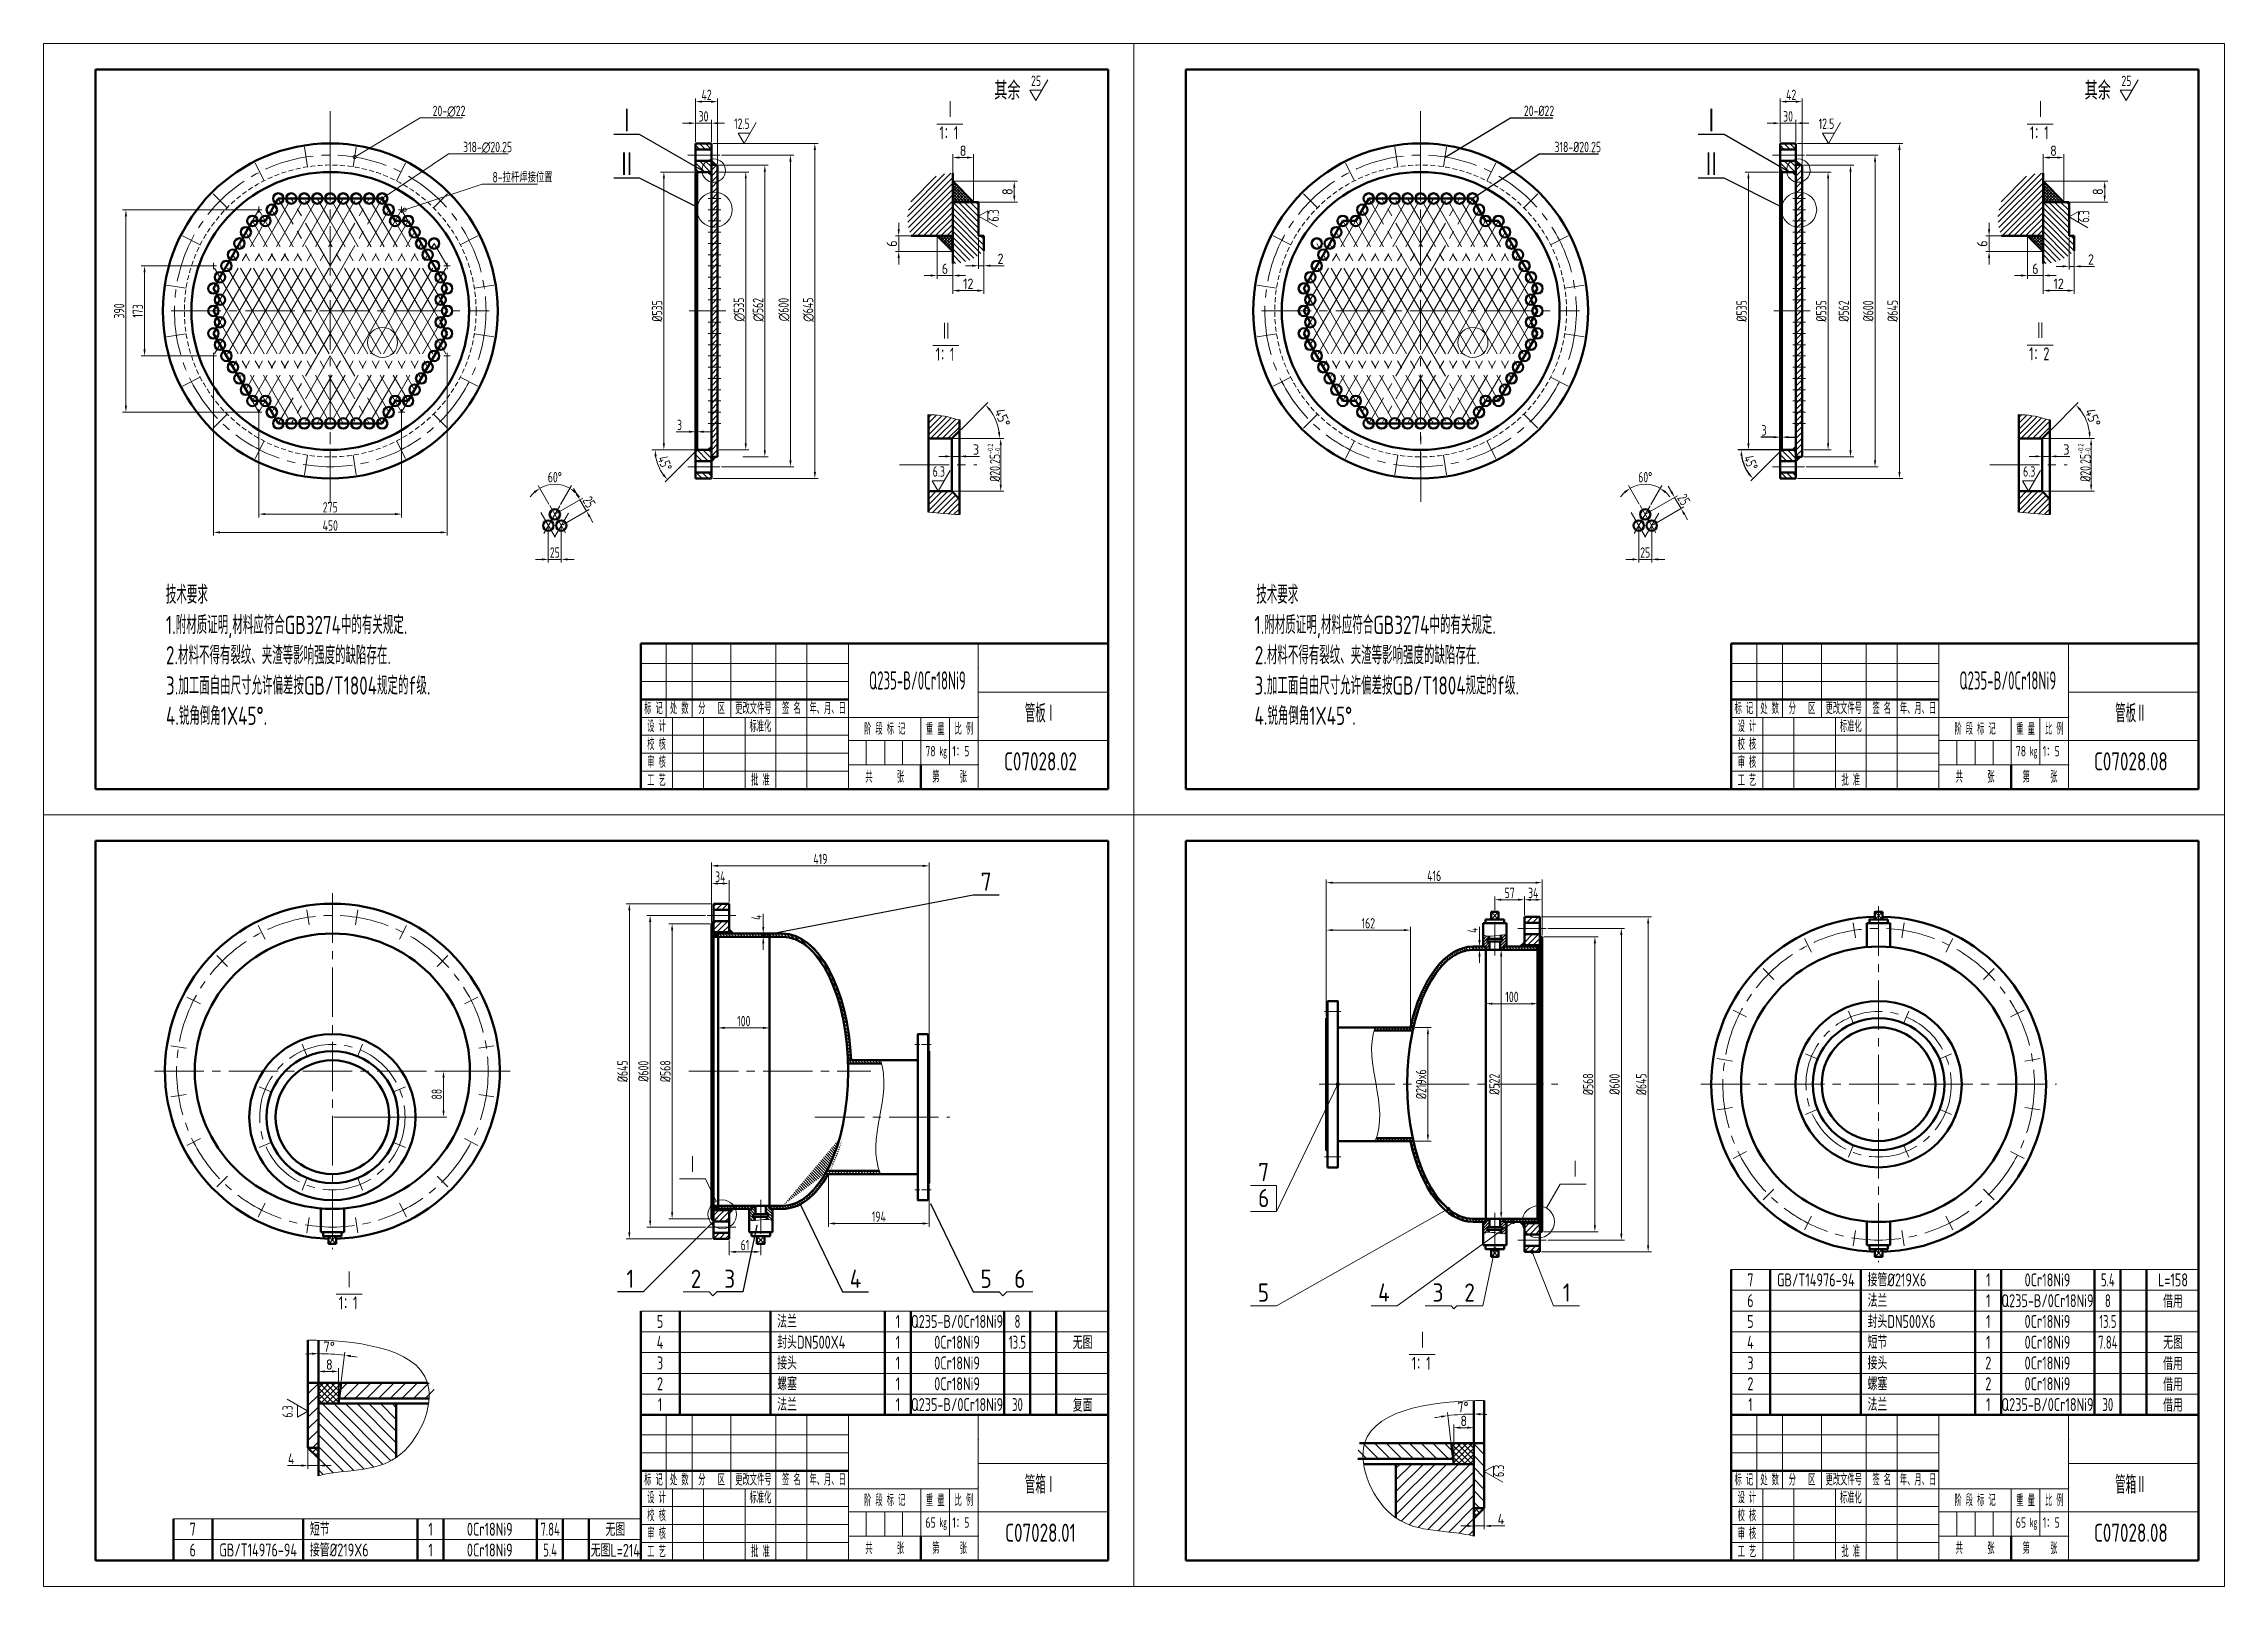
# Model space of a CAD drawing. Header units: millimetres. Extents: x 7535 to 9986, y -7836 to -7242.
# Drawn here: x 8235 to 9075, y -7836 to -7242 of the extents above; entities that cross this region are included whole.
import ezdxf
from ezdxf.enums import TextEntityAlignment as Align

# ---------------------------------------------------------------- set-up
doc = ezdxf.new("R2010")
doc.units = ezdxf.units.MM
doc.linetypes.add('CENTER2', pattern=[28.575, 19.05, -3.175, 3.175, -3.175])
doc.linetypes.add('DASHED2', pattern=[9.525, 6.35, -3.175])
for name, color, linetype, lineweight in [('中心线', 1, 'CENTER2', 15), ('剖面线', 2, 'Continuous', 20), ('尺寸线', 3, 'Continuous', 15), ('细实线', 4, 'Continuous', 15), ('虚线', 2, 'DASHED2', 15), ('轮廓线', 7, 'Continuous', 50)]:
    doc.layers.add(name, color=color, linetype=linetype, lineweight=lineweight)
doc.styles.add('HZ', font='gbenor.shx', dxfattribs={"bigfont": 'gbcbig.shx'})
doc.styles.add('工程字', font='gbenor.shx', dxfattribs={"width": 0.8, "bigfont": 'gbcbig.shx'})
doc.styles.add('文字3.5', font='SimSun.ttf', dxfattribs={"width": 0.5, "height": 3.5})
doc.styles.add('文字4.0', font='SimSun.ttf', dxfattribs={"width": 0.5, "height": 4})
doc.styles.add('表格', font='gbenor.shx', dxfattribs={"width": 0.6, "bigfont": 'gbcbig.shx'})
doc.dimstyles.new('1：5', dxfattribs={"dimtxt": 4, "dimasz": 2.5, "dimexe": 1.25, "dimexo": 0.625, "dimtad": 1, "dimdec": 0, "dimlfac": 5, "dimdsep": 46, "dimtxsty": '工程字', "dimcen": 2.5, "dimadec": 0, "dimazin": 0, "dimtfac": 1, "dimtdec": 0, "dimtmove": 0, "dimatfit": 0, "dimfxl": 0, "dimarcsym": 0})
doc.dimstyles.new('直径 1：5', dxfattribs={"dimtxt": 4, "dimasz": 2.5, "dimexe": 1.25, "dimexo": 0.625, "dimtad": 1, "dimdec": 0, "dimlfac": 5, "dimdsep": 46, "dimtxsty": '工程字', "dimcen": 2.5, "dimadec": 0, "dimazin": 0, "dimtfac": 1, "dimtdec": 0, "dimtmove": 0, "dimatfit": 0, "dimfxl": 0, "dimarcsym": 0})
pattern_1 = [(135, (17127.213, -282.8717), (1.12253202, 1.12253202), []), (45, (17127.213, -282.8717), (1.12253202, -1.12253202), [])]
pattern_2 = [(45, (420, 0), (-1.12253202, 1.12253202), [])]
pattern_3 = [(135, (-6.6912, 749.0027), (-1.12253202, -1.12253202), [])]
pattern_4 = [(45, (-6.6912, 749.0027), (-1.12253202, 1.12253202), [])]
pattern_5 = [(135, (411.072, 749.0027), (-1.12253202, -1.12253202), [])]
pattern_6 = [(45, (411.072, 749.0027), (-1.12253202, 1.12253202), [])]

msp = doc.modelspace()

# ---------------------------------------------------------------- texts
at = {"layer": '尺寸线', "style": '工程字', "width": 0.8}
for s, height, p in [('20-∅22', 4, (8385.1, -7270.34)), ('318-∅20.25', 4, (8396.82, -7284.23)), ('技术要求', 7, (8702.37, -7458.08)), ('1.附材质证明,材料应符合GB3274中的有关规定.', 7, (8701.67, -7469.74)), ('2.材料不得有裂纹、夹渣等影响强度的缺陷存在.', 7, (8701.79, -7481.41)), ('3.加工面自由尺寸允许偏差按GB/T1804规定的f级.', 7, (8701.67, -7493.08)), ('4.锐角倒角1X45°.', 7, (8701.67, -7504.74)), ('Ⅰ', 7, (8823.18, -7679.35))]:
    msp.add_text(s, height=height, dxfattribs=at).set_placement(p)
for s, p in [('∅535', (8505.08, -7349.42)), ('∅562', (8512.42, -7349.49)), ('∅600', (8522.29, -7349.36)), ('∅645', (8531.7, -7349.55))]:
    msp.add_text(s, height=4, rotation=90, dxfattribs=at).set_placement(p)
at = {"layer": '尺寸线', "style": 'HZ'}
for s, p in [('4', (8749.26, -7726.8)), ('3', (8770.28, -7726.8)), ('2', (8782.47, -7726.8)), ('1', (8820.43, -7726.8))]:
    msp.add_text(s, height=7, dxfattribs=at).set_placement(p)
at = {"layer": '尺寸线'}
for s, insert, char_height, width, attachment_point, style in [('其余', (8601.43, -7256.98), 7, 37.5081, 1, 'HZ'), ('其余', (9021.43, -7256.98), 7, 37.5081, 1, 'HZ'), ('Ⅰ', (8584.38, -7267.88), 7, 10.1839, 5, '工程字'), ('Ⅰ', (9004.38, -7267.88), 7, 10.1839, 5, '工程字'), ('Ⅰ', (8459.86, -7272.2), 10, 10.0482, 5, 'HZ'), ('1：1', (8583.94, -7276.75), 5, 14.5515, 5, '工程字'), ('Ⅰ', (8877.62, -7272.2), 10, 10.0482, 5, 'HZ'), ('1：1', (9003.94, -7276.75), 5, 14.5515, 5, '工程字'), ('Ⅱ', (8459.86, -7289.03), 10, 10.0482, 5, 'HZ'), ('Ⅱ', (8877.62, -7289.03), 10, 10.0482, 5, 'HZ'), ('Ⅱ', (8582.91, -7353.15), 7, 10.1839, 5, '工程字'), ('Ⅱ', (9004.38, -7353), 7, 10.1839, 5, '工程字'), ('1：1', (8582.47, -7362.02), 5, 14.5515, 5, '工程字'), ('1：2', (9003.94, -7361.87), 5, 14.5515, 5, '工程字'), ('技术要求\\P1.附材质证明,材料应符合GB3274中的有关规定.\\P2.材料不得有裂纹、夹渣等影响强度的缺陷存在.\\P3.加工面自由尺寸允许偏差按GB/T1804规定的f级.\\P4.锐角倒角1X45%%D.', (8282.37, -7451.08), 7, 136.9908, 1, '工程字'), ('Q235-B/0Cr18Ni9', (8571.83, -7487.63), 7, 117.5188, 5, '表格'), ('Q235-B/0Cr18Ni9', (8991.83, -7487.63), 7, 117.5188, 5, '表格'), ('7', (8598.28, -7565.09), 7, 9.9711, 5, 'HZ'), ('Ⅰ', (8485.23, -7674.02), 7, 10.1839, 5, '工程字'), ('7', (8705.2, -7676.91), 7, 10.0691, 5, 'HZ'), ('6', (8705.2, -7686.91), 7, 10.0691, 5, 'HZ'), ('Ⅰ', (8352.98, -7718.41), 7, 10.1839, 5, '工程字'), ('1', (8461.24, -7718.01), 7, 9.9711, 5, 'HZ'), ('2', (8486.54, -7718.01), 7, 9.9711, 5, 'HZ'), ('3', (8499.54, -7718.01), 7, 9.9711, 5, 'HZ'), ('4', (8547.99, -7718.01), 7, 9.9711, 5, 'HZ'), ('5', (8598.28, -7718.01), 7, 9.9711, 5, 'HZ'), ('6', (8611.28, -7718.01), 7, 9.9711, 5, 'HZ'), ('1：1', (8352.54, -7727.28), 5, 14.5515, 5, '工程字'), ('5', (8705.12, -7723.3), 7, 10.0691, 5, 'HZ'), ('Ⅰ', (8766.32, -7741.68), 7, 10.1839, 5, '工程字'), ('1：1', (8765.88, -7750.54), 5, 14.5515, 5, '工程字')]:
    msp.add_mtext(s, dxfattribs=dict(at, insert=insert, char_height=char_height, width=width, attachment_point=attachment_point, style=style))
at = {"layer": '尺寸线', "char_height": 4}
for s, insert, attachment_point, style in [('42', (8490.63, -7262.15), 5, '工程字'), ('42', (8908.39, -7262.15), 5, '工程字'), ('30', (8489.43, -7270.44), 5, '工程字'), ('20-%%C22', (8805.43, -7270.34), 7, '工程字'), ('30', (8907.19, -7270.44), 5, '工程字'), ('8', (8589.41, -7283.67), 5, 'HZ'), ('318-%%C20.25', (8817.22, -7284.23), 7, '工程字'), ('8', (9009.41, -7283.67), 5, 'HZ'), ('8-拉杆焊接位置', (8408.16, -7295.86), 7, '工程字'), ('2', (8603.84, -7325.31), 5, 'HZ'), ('2', (9023.84, -7325.56), 5, 'HZ'), ('6', (8582.41, -7329.1), 5, 'HZ'), ('12', (8591.41, -7334.9), 5, 'HZ'), ('6', (9002.41, -7329.1), 5, 'HZ'), ('12', (9011.41, -7334.9), 5, 'HZ'), ('3', (8480.17, -7389.25), 5, '工程字'), ('3', (8594.41, -7398.73), 5, 'HZ'), ('3', (9014.41, -7398.73), 5, 'HZ'), ('60°', (8432.16, -7409.35), 5, '工程字'), ('60°', (8852.16, -7409.35), 5, '工程字'), ('275', (8345.66, -7420.96), 5, '工程字'), ('450', (8345.66, -7427.99), 5, '工程字'), ('25', (8432.16, -7438.38), 5, '工程字'), ('25', (8852.16, -7438.38), 5, '工程字'), ('419', (8534.44, -7556.38), 5, '工程字'), ('34', (8495.89, -7563.19), 5, '工程字'), ('416', (8770.88, -7562.86), 5, '工程字'), ('57', (8799.93, -7569.42), 5, '工程字'), ('34', (8809.03, -7569.45), 5, '工程字'), ('162', (8745.51, -7581.13), 5, '工程字'), ('100', (8800.83, -7609.46), 5, '工程字'), ('100', (8504.96, -7618.79), 5, '工程字'), ('194', (8556.95, -7694.09), 5, '工程字'), ('61', (8505.39, -7705.02), 5, '工程字'), ('8', (8345.31, -7751.06), 5, 'HZ'), ('8', (8782.27, -7772.7), 5, 'HZ'), ('4', (8330.61, -7787.3), 5, 'HZ'), ('4', (8796.6, -7810.56), 5, 'HZ')]:
    msp.add_mtext(s, dxfattribs=dict(at, insert=insert, attachment_point=attachment_point, style=style))
at = {"layer": '尺寸线', "char_height": 4, "attachment_point": 5}
for s, insert, rotation, style in [('8', (8606.51, -7299.43), 90, 'HZ'), ('8', (9026.51, -7299.43), 90, 'HZ'), ('6', (8561.99, -7319.43), 90, 'HZ'), ('6', (8981.99, -7319.43), 90, 'HZ'), ('%%C535', (8471.54, -7345.36), 90, '工程字'), ('%%C535', (8889.3, -7345.36), 90, '工程字'), ('%%C535', (8919.97, -7345.36), 90, '工程字'), ('%%C562', (8928.62, -7345.41), 90, '工程字'), ('%%C600', (8938.06, -7345.36), 90, '工程字'), ('%%C645', (8947.47, -7345.36), 90, '工程字'), ('390', (8264.32, -7345.36), 90, '工程字'), ('173', (8271.51, -7345.36), 90, '工程字'), ('45°', (8604.57, -7386.44), 292.5, 'HZ'), ('45°', (9024.57, -7386.44), 292.5, 'HZ'), (' %%C20.25{\\H2.000000;\\S+0.2^ -0;}', (8601.3, -7404.65), 90, '工程字'), (' %%C20.25{\\H2.000000;\\S+0.2^ -0;}', (9021.3, -7404.65), 90, '工程字'), ('45°', (8474.57, -7404), 292.5, '工程字'), ('25', (8445.36, -7418.95), 300, '工程字'), ('25', (8867.02, -7417.99), 300, '工程字'), ('4', (8509.82, -7578.81), 90, '工程字'), ('4', (8785.7, -7583.81), 90, '工程字'), ('%%C645', (8458.24, -7638.1), 90, '工程字'), ('%%C600', (8466.26, -7638.1), 90, '工程字'), ('%%C568', (8474.72, -7638.1), 90, '工程字'), ('%%C219x6', (8765.84, -7643.1), 90, '工程字'), ('%%C522', (8794.06, -7643.1), 90, '工程字'), ('%%C568', (8830.15, -7643.1), 90, '工程字'), ('%%C600', (8840.35, -7643.1), 90, '工程字'), ('%%C645', (8850.66, -7643.1), 90, '工程字'), ('88', (8386.66, -7646.93), 90, '工程字'), ('7°', (8345.21, -7744.2), 357.21212, 'HZ'), ('7°', (8782, -7767.46), 2.78788, 'HZ')]:
    msp.add_mtext(s, dxfattribs=dict(at, insert=insert, rotation=rotation, style=style))

# ---------------------------------------------------------------- blocks, each defined once
blk = doc.blocks.new('A3')
at = {"layer": '细实线'}
for p, q in [((-420, 297), (-420, 0)), ((-420, 297), (0, 297)), ((0, 297), (0, 0)), ((-180.15, 66), (-180.15, 37.6)), ((-170.15, 66), (-170.15, 37.6)), ((-155.23, 37.6), (-155.23, 66)), ((-137.99, 66), (-137.99, 10)), ((-126, 66), (-126, 10)), ((-109.99, 66), (-109.98, 10)), ((-59.99, 66), (-59.98, 10)), ((-190, 58.3), (-109.99, 58.3)), ((-190, 51.4), (-109.99, 51.4)), ((-10, 47.33), (-59.99, 47.32)), ((-190, 37.6), (-59.98, 37.6)), ((-177.82, 37.6), (-177.82, 10)), ((-165.82, 37.6), (-165.82, 10)), ((-149.82, 37.6), (-149.82, 10)), ((-82.07, 37.6), (-82.07, 19.33)), ((-71.07, 37.6), (-71.07, 19.33)), ((-190, 30.7), (-109.98, 30.7)), ((-59.98, 28.67), (-109.98, 28.66)), ((-103.12, 28.66), (-103.12, 19.33)), ((-96.01, 28.66), (-96.01, 19.33)), ((-89.12, 28.66), (-89.12, 19.33)), ((-10, 28.67), (-59.98, 28.67)), ((-190, 23.8), (-109.98, 23.8)), ((-190, 16.9), (-109.98, 16.9)), ((-59.98, 19.33), (-109.98, 19.32)), ((0, 0), (-420, 0))]:
    blk.add_line(p, q, dxfattribs=at)
for p in [(-59.99, 56.67), (-59.99, 47.33), (-10, 47.33), (-59.98, 38), (-59.98, 28.67), (-10, 28.67), (-59.98, 19.33)]:
    blk.add_point(p, dxfattribs=at)
at = {"layer": '轮廓线'}
for p, q in [((-400, 287), (-400, 10)), ((-400, 287), (-10, 287)), ((-10, 287), (-10, 10)), ((-190, 66), (-10, 66)), ((-190, 66), (-190, 10)), ((-10, 10), (-10, 66)), ((-190, 44.5), (-109.98, 44.5)), ((-82.07, 19.33), (-82.07, 10)), ((-10, 10), (-400, 10)), ((-190, 10), (-10, 10))]:
    blk.add_line(p, q, dxfattribs=at)
at = {"layer": '细实线', "linetype": 'Continuous', "style": '工程字', "width": 0.8}
for tag, height, p in [('1', 7, (-36.02, 35.64)), ('3', 4, (-78.37, 22.56)), ('4', 4, (-66.7, 22.56)), ('2', 7, (-36.02, 17.15))]:
    blk.add_attdef(tag, text='', height=height, dxfattribs=at).set_placement(p, align=Align.CENTER)
at = {"layer": '轮廓线', "attachment_point": 5}
for s, insert, char_height, width, style in [('标 记', (-185.08, 41.05), 4, 9.8461, '文字4.0'), ('处 数', (-175.15, 41.05), 4, 10, '文字4.0'), ('分   区', (-162.69, 41.05), 4, 14.9286, '文字4.0'), ('更改文件号', (-146.61, 41.05), 4, 17.2367, '文字4.0'), ('签 名', (-131.99, 41.05), 4, 11.9886, '文字4.0'), ('年、月、日', (-117.99, 41.05), 4, 16.0167, '文字4.0'), ('设 计', (-183.91, 34.15), 4, 12.181, '文字4.0'), ('标准化', (-143.9, 34.15), 4, 11.8301, '文字4.0'), ('阶 段 标 记', (-96.03, 33.13), 4, 27.9116, '文字4.0'), ('重 量', (-76.57, 33.13), 4, 11.0002, '文字4.0'), ('比 例', (-65.53, 33.13), 4, 11.0898, '文字4.0'), ('校 核', (-183.91, 27.25), 4, 12.181, '文字4.0'), ('kg', (-73.5, 24), 3.5, 4.8652, '文字3.5'), ('审 核', (-183.91, 20.35), 4, 12.181, '文字4.0'), ('共      张', (-96.03, 14.66), 4, 27.9082, '文字4.0'), ('第     张', (-71.02, 14.66), 4, 22.0936, '文字4.0'), ('工 艺', (-183.91, 13.45), 4, 12.181, '文字4.0'), ('批 准', (-143.9, 13.45), 4, 11.8301, '文字4.0')]:
    blk.add_mtext(s, dxfattribs=dict(at, insert=insert, char_height=char_height, width=width, style=style))
blk = doc.blocks.new('1')
at = {"layer": '尺寸线'}
for p, q in [((-2.31, 4), (2.31, 4)), ((-2.31, 4), (0, 0)), ((0, 0), (4.62, 8))]:
    blk.add_line(p, q, dxfattribs=at)
blk = doc.blocks.new('粗糙度2')
at = {"layer": '尺寸线'}
blk.add_blockref('1', (0, 0), dxfattribs=at)
at = {"layer": '尺寸线', "style": '工程字', "width": 0.8}
blk.add_attdef('1', (-3.85, 5.6), '', height=4, dxfattribs=at)
blk = doc.blocks.new('PL200-0.6RF')
at = {"layer": '中心线'}
for p, q in [((-140, 3.8), (-140, -27.9)), ((0, -39), (0, 13.8)), ((140, 3.8), (140, -27.9))]:
    blk.add_line(p, q, dxfattribs=at)
at = {"layer": '轮廓线'}
for p, q in [((-127, -2), (-160, -2)), ((127, -2), (160, -2))]:
    blk.add_line(p, q, dxfattribs=at)
for points in [[(127, 0), (-127, 0)], [(-160, -2), (-160, -22), (160, -22), (160, -2)]]:
    blk.add_lwpolyline(points, dxfattribs=at)
blk.add_lwpolyline([(-127, -2), (127, -2), (127, 0), (-127, 0)], close=True, dxfattribs=at)
blk = doc.blocks.new('明细表属性')
at = {"layer": '细实线'}
for p, q in [((-180, 8), (0, 8)), ((0, 0), (-180, 0))]:
    blk.add_line(p, q, dxfattribs=at)
at = {"layer": '轮廓线'}
for p, q in [((-180, 0), (-180, 8)), ((-165, 0), (-165, 8)), ((-130, 0), (-130, 8)), ((-86, 0), (-86, 8)), ((-76, 0), (-76, 8)), ((-40, 0), (-40, 8)), ((-30, 0), (-30, 8)), ((-20, 0), (-20, 8)), ((0, 8), (0, 0))]:
    blk.add_line(p, q, dxfattribs=at)
at = {"layer": '细实线', "lineweight": 15, "style": '工程字'}
for tag, width, p in [('8', 0.8, (-172.56, 4)), ('5', 0.8, (-80.94, 4)), ('4', 0.8, (-58.15, 4)), ('3', 0.7, (-34.89, 4)), ('2', 0.7, (-24.89, 4)), ('1', 0.8, (-9.78, 4))]:
    blk.add_attdef(tag, text='', height=5, dxfattribs=dict(at, width=width)).set_placement(p, align=Align.MIDDLE)
at = {"layer": '细实线', "lineweight": 15, "style": '工程字', "width": 0.8}
for tag, p in [('7', (-162.33, 4)), ('6', (-127.45, 4))]:
    blk.add_attdef(tag, text='', height=5, dxfattribs=at).set_placement(p, align=Align.MIDDLE_LEFT)
blk = doc.blocks.new('粗糙度1')
at = {"layer": '尺寸线'}
for p, q in [((0, 0), (-4.16, -7.2)), ((2.08, -3.6), (0, 0)), ((2.08, -3.6), (-2.08, -3.6))]:
    blk.add_line(p, q, dxfattribs=at)
at = {"layer": '尺寸线', "style": '工程字', "width": 0.8}
blk.add_attdef('1', text='', height=2.4, dxfattribs=at).set_placement((0.25, -6.34), align=Align.CENTER)
blk = doc.blocks.new('*D280')
at = {"layer": 'Defpoints', "color": 0}
for p in [(8904.14, -7399.46), (8904.74, -7398.86), (8904.74, -7398.86), (8910.25, -7398.86), (8889.63, -7402.91)]:
    blk.add_point(p, dxfattribs=at)
at = {"layer": '尺寸线', "color": 0, "lineweight": -2}
for p, q in [((8904.12, -7398.86), (8887.84, -7398.86)), ((8903.7, -7399.9), (8892.79, -7410.81))]:
    blk.add_line(p, q, dxfattribs=at)
blk.add_arc((8904.74, -7398.86), 15.65, 189.16243, 215.83757, dxfattribs=at)
at = {"layer": '尺寸线', "color": 0}
for points in [[(8888.88, -7401.39), (8889.71, -7401.32), (8889.09, -7398.86)], [(8892.37, -7407.75), (8891.74, -7408.3), (8893.68, -7409.93)]]:
    blk.add_solid(points, dxfattribs=at)
at = {"layer": '尺寸线', "color": 0, "insert": (8892.81, -7403.8), "char_height": 4, "attachment_point": 5, "rotation": 292.5, "style": '工程字'}
blk.add_mtext('45°', dxfattribs=at)
blk = doc.blocks.new('*D281')
at = {"layer": 'Defpoints', "color": 0}
for p in [(8904.14, -7393.95), (8904.14, -7398.86), (8904.74, -7398.86)]:
    blk.add_point(p, dxfattribs=at)
at = {"layer": '尺寸线', "color": 0, "lineweight": -2}
for p, q in [((8901.64, -7393.95), (8896.72, -7393.95)), ((8904.14, -7398.24), (8904.14, -7392.7)), ((8904.74, -7393.95), (8904.14, -7393.95)), ((8904.74, -7398.24), (8904.74, -7392.7)), ((8907.24, -7393.95), (8909.74, -7393.95))]:
    blk.add_line(p, q, dxfattribs=at)
at = {"layer": '尺寸线', "color": 0}
for points in [[(8901.64, -7393.54), (8901.64, -7394.37), (8904.14, -7393.95)], [(8907.24, -7393.54), (8907.24, -7394.37), (8904.74, -7393.95)]]:
    blk.add_solid(points, dxfattribs=at)
at = {"layer": '尺寸线', "color": 0, "insert": (8897.93, -7391.33), "char_height": 4, "attachment_point": 5, "style": '工程字'}
blk.add_mtext('3', dxfattribs=at)
blk = doc.blocks.new('_DotSmall')
at = {"color": 0, "linetype": 'ByBlock', "const_width": 0.5}
blk.add_lwpolyline([(-0.0625, 0, 1), (0.0625, 0, 1)], format="xyb", close=True, dxfattribs=at)

# ---------------------------------------------------------------- dimensions: what is measured, and where the dimension line sits
at = {"layer": '尺寸线'}
dim = msp.add_linear_dim(base=(8904.14, -7393.95), p1=(8904.74, -7398.86), p2=(8904.14, -7398.86), dimstyle='1：5', dxfattribs=at)
dim.commit()
dim.dimension.update_dxf_attribs({"geometry": '*D281', "text_midpoint": (8897.93, -7391.33)})
dim = msp.add_angular_dim_2l(base=(8889.63, -7402.91), line1=((8904.74, -7398.86), (8910.25, -7398.86)), line2=((8904.74, -7398.86), (8904.14, -7399.46)), dimstyle='1：5', dxfattribs=at)
dim.commit()
dim.dimension.update_dxf_attribs({"geometry": '*D280', "text_midpoint": (8892.81, -7403.8)})

# ---------------------------------------------------------------- hatches: boundary and pattern name
at = {"layer": '剖面线'}
h = msp.add_hatch(dxfattribs=at)
h.set_pattern_fill('ANSI31', color=256, scale=0.5, angle=90, style=0)
h.set_pattern_definition(pattern_3)
h.paths.add_polyline_path([(8492.48, -7280.86), (8486.38, -7280.86), (8486.38, -7283.16), (8492.48, -7283.16)])
h.paths.add_polyline_path([(8490.85, -7287.56), (8486.38, -7287.56), (8486.38, -7291.26), (8486.98, -7291.86), (8488.91, -7291.86, -0.031382), (8488.87, -7291.3, -0.24883)])
h.paths.add_polyline_path([(8492.48, -7287.56), (8490.85, -7287.56, 0.24883), (8488.87, -7291.3, 0.031382), (8488.91, -7291.86), (8492.48, -7291.86)])
h = msp.add_hatch(dxfattribs=at)
h.set_pattern_fill('ANSI31', color=256, scale=0.5, angle=90, style=0)
h.set_pattern_definition(pattern_5)
h.paths.add_polyline_path([(8910.24, -7280.86), (8904.14, -7280.86), (8904.14, -7283.16), (8910.24, -7283.16)])
h.paths.add_polyline_path([(8908.62, -7287.56), (8904.14, -7287.56), (8904.14, -7291.26), (8904.74, -7291.86), (8906.67, -7291.86, -0.031382), (8906.64, -7291.3, -0.24883)])
h.paths.add_polyline_path([(8910.24, -7287.56), (8908.62, -7287.56, 0.24883), (8906.64, -7291.3, 0.031382), (8906.67, -7291.86), (8910.24, -7291.86)])
h = msp.add_hatch(dxfattribs=at)
h.set_pattern_fill('ANSI37', color=256, scale=0.1, style=0)
h.set_pattern_definition([(45, (-417.76317, 0), (-0.224506403, 0.224506403), []), (135, (-417.76317, 0), (-0.224506403, -0.224506403), [])])
h.paths.add_polyline_path([(8492.48, -7287.56), (8492.48, -7289.16), (8494.08, -7289.16)])
h.paths.add_polyline_path([(8492.48, -7291.86), (8491.28, -7291.86), (8492.48, -7293.06)])
h = msp.add_hatch(dxfattribs=at)
h.set_pattern_fill('ANSI31', color=256, scale=0.5, style=0)
h.set_pattern_definition(pattern_4)
h.paths.add_polyline_path([(8494.88, -7289.16), (8492.48, -7289.16), (8492.48, -7345.36), (8494.88, -7345.36)])
h = msp.add_hatch(dxfattribs=at)
h.set_pattern_fill('ANSI37', color=256, scale=0.1, style=0)
h.paths.add_polyline_path([(8910.24, -7287.56), (8910.24, -7289.16), (8911.84, -7289.16)])
h.paths.add_polyline_path([(8910.24, -7291.86), (8909.04, -7291.86), (8910.24, -7293.06)])
h = msp.add_hatch(dxfattribs=at)
h.set_pattern_fill('ANSI31', color=256, scale=0.5, style=0)
h.set_pattern_definition(pattern_6)
h.paths.add_polyline_path([(8912.64, -7289.16), (8910.24, -7289.16), (8910.24, -7345.36), (8912.64, -7345.36)])
h = msp.add_hatch(dxfattribs=at)
h.set_pattern_fill('ANSI37', color=256, scale=0.25, angle=90, style=0)
h.paths.add_polyline_path([(8585.41, -7295.43), (8585.41, -7303.43), (8593.41, -7303.43)])
h = msp.add_hatch(dxfattribs=at)
h.set_pattern_fill('ANSI37', color=256, scale=0.25, angle=90, style=0)
h.set_pattern_definition([(135, (420, 0), (-0.56126601, -0.56126601), []), (225, (420, 0), (0.56126601, -0.56126601), [])])
h.paths.add_polyline_path([(9005.41, -7295.43), (9005.41, -7303.43), (9013.41, -7303.43)])
h = msp.add_hatch(dxfattribs=at)
h.set_pattern_fill('ANSI31', color=256, scale=0.5, style=0)
h.set_pattern_definition(pattern_4)
h.paths.add_polyline_path([(8494.88, -7345.36), (8492.48, -7345.36), (8492.48, -7401.56), (8494.88, -7401.56)])
h = msp.add_hatch(dxfattribs=at)
h.set_pattern_fill('ANSI31', color=256, scale=0.5, style=0)
h.set_pattern_definition(pattern_6)
h.paths.add_polyline_path([(8912.64, -7345.36), (8910.24, -7345.36), (8910.24, -7401.56), (8912.64, -7401.56)])
h = msp.add_hatch(dxfattribs=at)
h.set_pattern_fill('ANSI31', color=256, scale=0.5, style=0)
edge = h.paths.add_edge_path()
edge.add_spline(control_points=[(8588.05, -7387.2), (8587.39, -7387.35), (8583.41, -7385.88), (8579.39, -7385.34), (8576.05, -7385.28)], knot_values=[12.016389, 12.016389, 12.016389, 12.016389, 14.041297, 24.034022, 24.034022, 24.034022, 24.034022], degree=3, periodic=0)
edge.add_line((8576.05, -7385.28), (8576.05, -7394.52))
edge.add_line((8576.05, -7394.52), (8585.05, -7394.52))
edge.add_line((8585.05, -7394.52), (8588.05, -7391.52))
edge.add_line((8588.05, -7391.52), (8588.05, -7387.2))
h = msp.add_hatch(dxfattribs=at)
h.set_pattern_fill('ANSI31', color=256, scale=0.5, style=0)
h.set_pattern_definition(pattern_2)
edge = h.paths.add_edge_path()
edge.add_spline(control_points=[(9008.05, -7387.2), (9007.39, -7387.35), (9003.41, -7385.88), (8999.39, -7385.34), (8996.05, -7385.28)], knot_values=[12.016389, 12.016389, 12.016389, 12.016389, 14.041297, 24.034022, 24.034022, 24.034022, 24.034022], degree=3, periodic=0)
edge.add_line((8996.05, -7385.28), (8996.05, -7394.52))
edge.add_line((8996.05, -7394.52), (9005.05, -7394.52))
edge.add_line((9005.05, -7394.52), (9008.05, -7391.52))
edge.add_line((9008.05, -7391.52), (9008.05, -7387.2))
h = msp.add_hatch(dxfattribs=at)
h.set_pattern_fill('ANSI31', color=256, scale=0.5, angle=90, style=0)
h.set_pattern_definition(pattern_3)
h.paths.add_polyline_path([(8492.48, -7398.86), (8486.98, -7398.86), (8486.38, -7399.46), (8486.38, -7403.16), (8492.48, -7403.16)])
h.paths.add_polyline_path([(8492.48, -7407.56), (8486.38, -7407.56), (8486.38, -7409.86), (8492.48, -7409.86)])
h = msp.add_hatch(dxfattribs=at)
h.set_pattern_fill('ANSI37', color=256, scale=0.1, style=0)
h.set_pattern_definition([(315, (-417.76317, -14690.72415), (-0.224506403, -0.224506403), []), (225, (-417.76317, -14690.72415), (-0.224506403, 0.224506403), [])])
h.paths.add_polyline_path([(8492.48, -7403.16), (8492.48, -7401.56), (8494.08, -7401.56)])
h.paths.add_polyline_path([(8492.48, -7398.86), (8491.28, -7398.86), (8492.48, -7397.66)])
h = msp.add_hatch(dxfattribs=at)
h.set_pattern_fill('ANSI31', color=256, scale=0.5, angle=90, style=0)
h.set_pattern_definition(pattern_5)
h.paths.add_polyline_path([(8910.24, -7398.86), (8904.74, -7398.86), (8904.14, -7399.46), (8904.14, -7403.16), (8910.24, -7403.16)])
h.paths.add_polyline_path([(8910.24, -7407.56), (8904.14, -7407.56), (8904.14, -7409.86), (8910.24, -7409.86)])
h = msp.add_hatch(dxfattribs=at)
h.set_pattern_fill('ANSI37', color=256, scale=0.1, style=0)
h.set_pattern_definition([(315, (0, -14690.72415), (-0.224506403, -0.224506403), []), (225, (0, -14690.72415), (-0.224506403, 0.224506403), [])])
h.paths.add_polyline_path([(8910.24, -7403.16), (8910.24, -7401.56), (8911.84, -7401.56)])
h.paths.add_polyline_path([(8910.24, -7398.86), (8909.04, -7398.86), (8910.24, -7397.66)])
h = msp.add_hatch(dxfattribs=at)
h.set_pattern_fill('ANSI31', color=256, scale=0.5, style=0)
edge = h.paths.add_edge_path()
edge.add_line((8588.05, -7417.77), (8585.05, -7414.77))
edge.add_line((8585.05, -7414.77), (8576.05, -7414.77))
edge.add_line((8576.05, -7414.77), (8576.05, -7422.88))
edge.add_spline(control_points=[(8576.05, -7422.88), (8579.96, -7423.1), (8583.99, -7423.63), (8588.05, -7423.75)], knot_values=[12.119334, 12.119334, 12.119334, 12.119334, 23.507365, 23.507365, 23.507365, 23.507365], degree=3, periodic=0)
edge.add_line((8588.05, -7423.75), (8588.05, -7417.77))
h = msp.add_hatch(dxfattribs=at)
h.set_pattern_fill('ANSI31', color=256, scale=0.5, style=0)
h.set_pattern_definition(pattern_2)
edge = h.paths.add_edge_path()
edge.add_line((9008.05, -7417.77), (9005.05, -7414.77))
edge.add_line((9005.05, -7414.77), (8996.05, -7414.77))
edge.add_line((8996.05, -7414.77), (8996.05, -7422.88))
edge.add_spline(control_points=[(8996.05, -7422.88), (8999.96, -7423.1), (9003.99, -7423.63), (9008.05, -7423.75)], knot_values=[12.119334, 12.119334, 12.119334, 12.119334, 23.507365, 23.507365, 23.507365, 23.507365], degree=3, periodic=0)
edge.add_line((9008.05, -7423.75), (9008.05, -7417.77))
h = msp.add_hatch(dxfattribs=at)
h.set_pattern_fill('ANSI31', color=256, scale=0.5, style=0)
h.paths.add_polyline_path([(8499.29, -7573.6), (8493.29, -7573.6), (8493.29, -7575.9), (8499.29, -7575.9)])
h.paths.add_polyline_path([(8499.29, -7580.3), (8493.29, -7580.3), (8493.29, -7584.6), (8499.29, -7584.6)])
h = msp.add_hatch(dxfattribs=at)
h.set_pattern_fill('ANSI37', color=256, scale=0.1, angle=90, style=0)
h.paths.add_polyline_path([(8493.29, -7580.5), (8492.49, -7581.3), (8493.29, -7581.3)])
h = msp.add_hatch(dxfattribs=at)
h.set_pattern_fill('ANSI31', color=256, scale=0.25, angle=90, style=0)
h.paths.add_polyline_path([(8493.29, -7581.3), (8492.49, -7581.3), (8492.49, -7586.3), (8493.29, -7586.3)])
h = msp.add_hatch(dxfattribs=at)
h.set_pattern_fill('ANSI37', color=256, scale=0.1, angle=90, style=0)
h.paths.add_polyline_path([(8494.83, -7584.6), (8493.29, -7584.6), (8493.29, -7586.3), (8495.03, -7586.3)])
h = msp.add_hatch(dxfattribs=at)
h.set_pattern_fill('ANSI31', color=256, scale=0.25, angle=90, style=0)
h.paths.add_polyline_path([(8514.89, -7585.1), (8506.59, -7585.1), (8494.89, -7585.1), (8495.03, -7586.3), (8514.89, -7586.3)])
h = msp.add_hatch(dxfattribs=at)
h.set_pattern_fill('ANSI37', color=256, scale=0.1, angle=90, style=0)
h.set_pattern_definition([(225, (9e-10, -15276.19673), (-0.224506403, 0.224506403), []), (135, (9e-10, -15276.19673), (0.224506403, 0.224506403), [])])
h.paths.add_polyline_path([(8500.89, -7585.1), (8499.29, -7585.1), (8499.29, -7583.5)])
h = msp.add_hatch(dxfattribs=at)
h.set_pattern_fill('ANSI31', color=256, scale=0.25, angle=90, style=0)
edge = h.paths.add_edge_path()
edge.add_ellipse((8519.89, -7638.1), major_axis=(0, 53), ratio=0.5, start_angle=274.58134, end_angle=360)
edge.add_line((8519.89, -7585.1), (8514.89, -7585.1))
edge.add_line((8514.89, -7585.1), (8514.89, -7586.3))
edge.add_line((8514.89, -7586.3), (8519.89, -7586.3))
edge.add_ellipse((8519.89, -7638.1), major_axis=(0, 51.8), ratio=0.488417, start_angle=274.6877, end_angle=360, ccw=False)
edge.add_line((8545.1, -7633.87), (8546.3, -7633.87))
h = msp.add_hatch(dxfattribs=at)
h.set_pattern_fill('ANSI31', color=256, scale=0.25, angle=90, style=0)
edge = h.paths.add_edge_path()
edge.add_line((8557.62, -7633.87), (8545.1, -7633.87))
edge.add_ellipse((8519.89, -7638.1), major_axis=(0, 51.8), ratio=0.488417, start_angle=273.35708, end_angle=274.6877, ccw=False)
edge.add_line((8545.14, -7635.07), (8558.01, -7635.07))
edge.add_spline(control_points=[(8558.01, -7635.07), (8557.89, -7634.66), (8557.76, -7634.26), (8557.62, -7633.87)], knot_values=[0, 0, 0, 0, 6.326842, 6.326842, 6.326842, 6.326842], degree=3, periodic=0)
h = msp.add_hatch(dxfattribs=at)
h.set_pattern_fill('ANSI31', color=256, scale=0.25, angle=90, style=0)
edge = h.paths.add_edge_path()
edge.add_ellipse((8519.89, -7638.1), major_axis=(0, 53), ratio=0.5, start_angle=180, end_angle=221.70838)
edge.add_line((8537.52, -7677.67), (8536.22, -7677.67))
edge.add_ellipse((8519.89, -7638.1), major_axis=(0, 51.8), ratio=0.488417, start_angle=180, end_angle=220.19652, ccw=False)
edge.add_line((8519.89, -7689.9), (8514.89, -7689.9))
edge.add_line((8514.89, -7689.9), (8514.89, -7691.1))
edge.add_line((8514.89, -7691.1), (8519.89, -7691.1))
h = msp.add_hatch(dxfattribs=at)
h.set_pattern_fill('ANSI31', color=256, scale=0.25, angle=90, style=0)
edge = h.paths.add_edge_path()
edge.add_spline(control_points=[(8557.62, -7677.67), (8557.45, -7677.27), (8557.29, -7676.87), (8557.14, -7676.47)], knot_values=[212.491987, 212.491987, 212.491987, 212.491987, 219, 219, 219, 219], degree=3, periodic=0)
edge.add_line((8557.14, -7676.47), (8536.89, -7676.47))
edge.add_ellipse((8519.89, -7638.1), major_axis=(0, 51.8), ratio=0.488417, start_angle=220.19652, end_angle=222.21154, ccw=False)
edge.add_line((8536.22, -7677.67), (8557.62, -7677.67))
h = msp.add_hatch(dxfattribs=at)
h.set_pattern_fill('ANSI31', color=256, scale=0.25, angle=90, style=0)
h.paths.add_polyline_path([(8493.29, -7689.9), (8492.49, -7689.9), (8492.49, -7694.9), (8493.29, -7694.9)])
h = msp.add_hatch(dxfattribs=at)
h.set_pattern_fill('ANSI37', color=256, scale=0.1, angle=90, style=0)
h.paths.add_polyline_path([(8495.03, -7689.9), (8493.29, -7689.9), (8493.29, -7691.6), (8494.83, -7691.6)])
h = msp.add_hatch(dxfattribs=at)
h.set_pattern_fill('ANSI31', color=256, scale=0.5, style=0)
h.paths.add_polyline_path([(8499.29, -7691.6), (8493.29, -7691.6), (8493.29, -7694.9), (8493.29, -7695.9), (8499.29, -7695.9)])
h.paths.add_polyline_path([(8499.29, -7700.3), (8493.29, -7700.3), (8493.29, -7702.6), (8499.29, -7702.6)])
h = msp.add_hatch(dxfattribs=at)
h.set_pattern_fill('ANSI31', color=256, scale=0.25, angle=90, style=0)
h.paths.add_polyline_path([(8508.19, -7689.9), (8495.03, -7689.9), (8494.89, -7691.1), (8508.19, -7691.1)])
h = msp.add_hatch(dxfattribs=at)
h.set_pattern_fill('ANSI37', color=256, scale=0.1, angle=90, style=0)
h.paths.add_polyline_path([(8500.89, -7691.1), (8499.29, -7691.1), (8499.29, -7692.7)])
h = msp.add_hatch(dxfattribs=at)
h.set_pattern_fill('ANSI31', color=256, scale=0.25, angle=90, style=0)
edge = h.paths.add_edge_path()
edge.add_line((8509.49, -7689.9), (8508.19, -7689.9))
edge.add_line((8508.19, -7689.9), (8508.19, -7691.1))
edge.add_line((8508.19, -7691.1), (8506.99, -7691.1))
edge.add_line((8506.99, -7691.1), (8506.99, -7695.6))
edge.add_spline(control_points=[(8506.99, -7695.6), (8507.58, -7695.66), (8508.18, -7695.64), (8508.79, -7695.59)], knot_values=[36.098093, 36.098093, 36.098093, 36.098093, 45, 45, 45, 45], degree=3, periodic=0)
edge.add_line((8508.79, -7695.59), (8508.79, -7694.1))
edge.add_line((8508.79, -7694.1), (8508.62, -7694.1))
edge.add_line((8508.62, -7694.1), (8508.62, -7693.1))
edge.add_line((8508.62, -7693.1), (8509.49, -7693.1))
edge.add_line((8509.49, -7693.1), (8509.49, -7689.9))
edge = h.paths.add_edge_path()
edge.add_line((8515.99, -7691.1), (8514.79, -7691.1))
edge.add_line((8514.79, -7691.1), (8514.79, -7689.9))
edge.add_line((8514.79, -7689.9), (8513.49, -7689.9))
edge.add_line((8513.49, -7689.9), (8513.49, -7693.1))
edge.add_line((8513.49, -7693.1), (8514.36, -7693.1))
edge.add_line((8514.36, -7693.1), (8514.36, -7694.1))
edge.add_line((8514.36, -7694.1), (8514.19, -7694.1))
edge.add_line((8514.19, -7694.1), (8514.19, -7695.14))
edge.add_spline(control_points=[(8514.19, -7695.14), (8514.81, -7695.2), (8515.41, -7695.34), (8515.99, -7695.6)], knot_values=[0, 0, 0, 0, 9.520802, 9.520802, 9.520802, 9.520802], degree=3, periodic=0)
edge.add_line((8515.99, -7695.6), (8515.99, -7691.1))
h = msp.add_hatch(dxfattribs=at)
h.set_pattern_fill('ANSI37', color=256, scale=0.1, angle=90, style=0)
h.paths.add_polyline_path([(8493.29, -7694.9), (8492.49, -7694.9), (8493.29, -7695.7)])
h = msp.add_hatch(dxfattribs=at)
h.set_pattern_fill('ANSI31', color=256, angle=90, style=0)
h.set_pattern_definition([(45, (17138.589, -298.891), (2.245064, -2.245064), [])])
h.paths.add_polyline_path([(8337.07, -7758.07), (8341.07, -7758.07), (8341.07, -7783.07), (8337.07, -7783.07)])
h = msp.add_hatch(dxfattribs=at)
h.set_pattern_fill('ANSI37', color=256, scale=0.5, style=0)
h.set_pattern_definition(pattern_1)
h.paths.add_polyline_path([(8341.07, -7758.07), (8341.07, -7766.07), (8348.82, -7766.07), (8349.81, -7758.07)])
h = msp.add_hatch(dxfattribs=at)
h.set_pattern_fill('ANSI31', color=256, angle=90, style=0)
h.set_pattern_definition([(45, (17140.589, -298.891), (2.245064, -2.245064), [])])
edge = h.paths.add_edge_path()
edge.add_line((8349.81, -7758.07), (8385.12, -7758.07))
edge.add_spline(control_points=[(8385.12, -7758.07), (8385.67, -7759.91), (8385.86, -7761.94), (8385.73, -7764.07)], knot_values=[55.59162, 55.59162, 55.59162, 55.59162, 61.969534, 61.969534, 61.969534, 61.969534], degree=3, periodic=0)
edge.add_line((8385.73, -7764.07), (8349.07, -7764.07))
edge.add_line((8349.07, -7764.07), (8349.81, -7758.07))
h = msp.add_hatch(dxfattribs=at)
h.set_pattern_fill('ANSI31', color=256, style=0)
h.set_pattern_definition([(135, (17138.589, -298.891), (2.245064, 2.245064), [])])
edge = h.paths.add_edge_path()
edge.add_line((8341.07, -7766.07), (8341.07, -7793.82))
edge.add_spline(control_points=[(8341.07, -7793.82), (8351.01, -7791.24), (8362.41, -7792.78), (8371.07, -7786.81)], knot_values=[0, 0, 0, 0, 30.807281, 30.807281, 30.807281, 30.807281], degree=3, periodic=0)
edge.add_line((8371.07, -7786.81), (8371.07, -7766.07))
edge.add_line((8371.07, -7766.07), (8341.07, -7766.07))
h = msp.add_hatch(dxfattribs=at)
h.set_pattern_fill('ANSI37', color=256, scale=0.5, style=0)
h.set_pattern_definition(pattern_1)
h.paths.add_polyline_path([(8341.07, -7787.07), (8341.07, -7783.07), (8337.07, -7783.07)])
h = msp.add_hatch(dxfattribs=at)
h.set_pattern_fill('ANSI31', color=256, angle=90, style=0)
h.set_pattern_definition([(135, (-13.376, -322.153), (-2.245064, -2.245064), [])])
edge = h.paths.add_edge_path()
edge.add_line((8777.41, -7781.33), (8742.09, -7781.33))
edge.add_spline(control_points=[(8742.09, -7781.33), (8741.54, -7783.17), (8741.36, -7785.21), (8741.48, -7787.33)], knot_values=[55.59162, 55.59162, 55.59162, 55.59162, 61.969534, 61.969534, 61.969534, 61.969534], degree=3, periodic=0)
edge.add_line((8741.48, -7787.33), (8778.14, -7787.33))
edge.add_line((8778.14, -7787.33), (8777.41, -7781.33))
h = msp.add_hatch(dxfattribs=at)
h.set_pattern_fill('ANSI37', color=256, scale=0.5, style=0)
h.set_pattern_definition([(45, (0, -306.1335), (-1.12253202, 1.12253202), []), (135, (0, -306.1335), (-1.12253202, -1.12253202), [])])
h.paths.add_polyline_path([(8777.41, -7781.33), (8778.39, -7789.33), (8786.14, -7789.33), (8786.14, -7781.33)])

# ---------------------------------------------------------------- linework, layer by layer
at = {"layer": '中心线'}
for p, q in [((8345.66, -7268.49), (8345.66, -7296.73)), ((8765.66, -7268.49), (8765.66, -7296.73)), ((8336.87, -7289.87), (8335.68, -7282.33)), ((8354.45, -7289.87), (8355.65, -7282.33)), ((8756.87, -7289.87), (8755.68, -7282.33)), ((8774.45, -7289.87), (8775.65, -7282.33)), ((8320.16, -7295.31), (8316.69, -7288.5)), ((8345.66, -7284.11), (8345.66, -7406.61)), ((8371.17, -7295.31), (8374.64, -7288.5)), ((8483.42, -7285.36), (8495.74, -7285.36)), ((8740.16, -7295.31), (8736.69, -7288.5)), ((8765.66, -7284.11), (8765.66, -7406.61)), ((8791.17, -7295.31), (8794.64, -7288.5)), ((8901.18, -7285.36), (8913.5, -7285.36)), ((8305.94, -7305.64), (8300.53, -7300.23)), ((8300.66, -7345.36), (8325.66, -7302.06)), ((8300.66, -7336.7), (8318.16, -7306.39)), ((8305.66, -7345.36), (8330.66, -7302.06)), ((8310.66, -7345.36), (8335.66, -7302.06)), ((8315.66, -7345.36), (8340.66, -7302.06)), ((8316.96, -7306.39), (8319.36, -7306.39)), ((8318.16, -7305.19), (8318.16, -7307.59)), ((8340.66, -7345.36), (8318.16, -7306.39)), ((8320.66, -7345.36), (8345.66, -7302.06)), ((8345.66, -7345.36), (8323.16, -7306.39)), ((8345.66, -7336.7), (8325.66, -7302.06)), ((8345.66, -7328.04), (8330.66, -7302.06)), ((8345.66, -7319.38), (8335.66, -7302.06)), ((8345.66, -7310.72), (8340.66, -7302.06)), ((8370.66, -7345.36), (8345.66, -7302.06)), ((8345.66, -7336.7), (8365.66, -7302.06)), ((8345.66, -7328.04), (8360.66, -7302.06)), ((8345.66, -7319.38), (8355.66, -7302.06)), ((8345.66, -7310.72), (8350.66, -7302.06)), ((8345.66, -7345.36), (8368.16, -7306.39)), ((8375.66, -7345.36), (8350.66, -7302.06)), ((8350.66, -7345.36), (8373.16, -7306.39)), ((8380.66, -7345.36), (8355.66, -7302.06)), ((8385.66, -7345.36), (8360.66, -7302.06)), ((8390.66, -7345.36), (8365.66, -7302.06)), ((8371.96, -7306.39), (8374.36, -7306.39)), ((8373.16, -7305.19), (8373.16, -7307.59)), ((8390.66, -7336.7), (8373.16, -7306.39)), ((8385.39, -7305.64), (8390.79, -7300.23)), ((8491.22, -7302.06), (8496.14, -7302.06)), ((8491.22, -7306.39), (8496.14, -7306.39)), ((8725.94, -7305.64), (8720.53, -7300.23)), ((8720.66, -7345.36), (8745.66, -7302.06)), ((8725.66, -7345.36), (8750.66, -7302.06)), ((8730.66, -7345.36), (8755.66, -7302.06)), ((8735.66, -7345.36), (8760.66, -7302.06)), ((8740.66, -7345.36), (8765.66, -7302.06)), ((8765.66, -7345.36), (8743.16, -7306.39)), ((8765.66, -7336.7), (8745.66, -7302.06)), ((8765.66, -7328.04), (8750.66, -7302.06)), ((8765.66, -7319.38), (8755.66, -7302.06)), ((8765.66, -7310.72), (8760.66, -7302.06)), ((8790.66, -7345.36), (8765.66, -7302.06)), ((8765.66, -7336.7), (8785.66, -7302.06)), ((8765.66, -7328.04), (8780.66, -7302.06)), ((8765.66, -7319.38), (8775.66, -7302.06)), ((8765.66, -7310.72), (8770.66, -7302.06)), ((8765.66, -7345.36), (8788.16, -7306.39)), ((8795.66, -7345.36), (8770.66, -7302.06)), ((8800.66, -7345.36), (8775.66, -7302.06)), ((8805.66, -7345.36), (8780.66, -7302.06)), ((8810.66, -7345.36), (8785.66, -7302.06)), ((8805.39, -7305.64), (8810.79, -7300.23)), ((8908.98, -7302.06), (8913.9, -7302.06)), ((8908.98, -7306.39), (8913.9, -7306.39)), ((8295.61, -7319.86), (8288.8, -7316.39)), ((8330.66, -7345.36), (8313.16, -7315.05)), ((8335.66, -7345.36), (8315.66, -7310.72)), ((8325.66, -7345.36), (8345.66, -7310.72)), ((8365.66, -7345.36), (8345.66, -7310.72)), ((8355.66, -7345.36), (8375.66, -7310.72)), ((8360.66, -7345.36), (8378.16, -7315.05)), ((8395.72, -7319.86), (8402.53, -7316.39)), ((8491.22, -7310.72), (8496.14, -7310.72)), ((8491.22, -7315.05), (8496.14, -7315.05)), ((8715.61, -7319.86), (8708.8, -7316.39)), ((8720.66, -7336.7), (8735.66, -7310.72)), ((8750.66, -7345.36), (8733.16, -7315.05)), ((8755.66, -7345.36), (8735.66, -7310.72)), ((8760.66, -7345.36), (8740.66, -7310.72)), ((8745.66, -7345.36), (8765.66, -7310.72)), ((8785.66, -7345.36), (8765.66, -7310.72)), ((8770.66, -7345.36), (8790.66, -7310.72)), ((8775.66, -7345.36), (8795.66, -7310.72)), ((8780.66, -7345.36), (8798.16, -7315.05)), ((8810.66, -7336.7), (8795.66, -7310.72)), ((8815.72, -7319.86), (8822.53, -7316.39)), ((8908.98, -7310.72), (8913.9, -7310.72)), ((8908.98, -7315.05), (8913.9, -7315.05)), ((8320.66, -7345.36), (8308.16, -7323.71)), ((8325.66, -7345.36), (8310.66, -7319.38)), ((8330.66, -7345.36), (8345.66, -7319.38)), ((8360.66, -7345.36), (8345.66, -7319.38)), ((8365.66, -7345.36), (8380.66, -7319.38)), ((8370.66, -7345.36), (8385.66, -7319.38)), ((8390.66, -7328.04), (8385.66, -7319.38)), ((8491.22, -7319.38), (8496.14, -7319.38)), ((8491.22, -7323.71), (8496.14, -7323.71)), ((8740.66, -7345.36), (8725.66, -7319.38)), ((8745.66, -7345.36), (8730.66, -7319.38)), ((8750.66, -7345.36), (8765.66, -7319.38)), ((8780.66, -7345.36), (8765.66, -7319.38)), ((8785.66, -7345.36), (8800.66, -7319.38)), ((8790.66, -7345.36), (8803.16, -7323.71)), ((8908.98, -7319.38), (8913.9, -7319.38)), ((8908.98, -7323.71), (8913.9, -7323.71)), ((8299.46, -7328.04), (8301.86, -7328.04)), ((8300.66, -7326.84), (8300.66, -7329.24)), ((8310.66, -7345.36), (8300.66, -7328.04)), ((8315.66, -7345.36), (8305.66, -7328.04)), ((8335.66, -7345.36), (8345.66, -7328.04)), ((8355.66, -7345.36), (8345.66, -7328.04)), ((8375.66, -7345.36), (8385.66, -7328.04)), ((8380.66, -7345.36), (8390.66, -7328.04)), ((8389.46, -7328.04), (8391.86, -7328.04)), ((8390.66, -7326.84), (8390.66, -7329.24)), ((8491.22, -7328.04), (8496.14, -7328.04)), ((8491.22, -7332.37), (8496.14, -7332.37)), ((8730.66, -7345.36), (8723.16, -7332.37)), ((8735.66, -7345.36), (8725.66, -7328.04)), ((8755.66, -7345.36), (8765.66, -7328.04)), ((8775.66, -7345.36), (8765.66, -7328.04)), ((8795.66, -7345.36), (8805.66, -7328.04)), ((8800.66, -7345.36), (8808.16, -7332.37)), ((8908.98, -7328.04), (8913.9, -7328.04)), ((8908.98, -7332.37), (8913.9, -7332.37)), ((8290.17, -7336.57), (8282.63, -7335.38)), ((8305.66, -7345.36), (8300.66, -7336.7)), ((8340.66, -7345.36), (8345.66, -7336.7)), ((8350.66, -7345.36), (8345.66, -7336.7)), ((8385.66, -7345.36), (8390.66, -7336.7)), ((8401.15, -7336.57), (8408.7, -7335.38)), ((8491.22, -7336.7), (8496.14, -7336.7)), ((8491.22, -7341.03), (8496.14, -7341.03)), ((8710.17, -7336.57), (8702.63, -7335.38)), ((8725.66, -7345.36), (8720.66, -7336.7)), ((8760.66, -7345.36), (8765.66, -7336.7)), ((8770.66, -7345.36), (8765.66, -7336.7)), ((8805.66, -7345.36), (8810.66, -7336.7)), ((8821.15, -7336.57), (8828.7, -7335.38)), ((8908.98, -7336.7), (8913.9, -7336.7)), ((8908.98, -7341.03), (8913.9, -7341.03)), ((8284.41, -7345.36), (8406.91, -7345.36)), ((8310.66, -7345.36), (8300.66, -7362.68)), ((8305.66, -7345.36), (8300.66, -7354.02)), ((8300.66, -7345.36), (8325.66, -7388.66)), ((8315.66, -7345.36), (8305.66, -7362.68)), ((8305.66, -7345.36), (8330.66, -7388.66)), ((8320.66, -7345.36), (8308.16, -7367.01)), ((8325.66, -7345.36), (8310.66, -7371.34)), ((8310.66, -7345.36), (8335.66, -7388.66)), ((8330.66, -7345.36), (8313.16, -7375.67)), ((8335.66, -7345.36), (8315.66, -7380)), ((8315.66, -7345.36), (8340.66, -7388.66)), ((8340.66, -7345.36), (8318.16, -7384.33)), ((8320.66, -7345.36), (8345.66, -7388.66)), ((8345.66, -7345.36), (8323.16, -7384.33)), ((8325.66, -7345.36), (8345.66, -7380)), ((8330.66, -7345.36), (8345.66, -7371.34)), ((8335.66, -7345.36), (8345.66, -7362.68)), ((8340.66, -7345.36), (8345.66, -7354.02)), ((8345.66, -7345.36), (8368.16, -7384.33)), ((8370.66, -7345.36), (8345.66, -7388.66)), ((8365.66, -7345.36), (8345.66, -7380)), ((8360.66, -7345.36), (8345.66, -7371.34)), ((8355.66, -7345.36), (8345.66, -7362.68)), ((8350.66, -7345.36), (8345.66, -7354.02)), ((8350.66, -7345.36), (8373.16, -7384.33)), ((8375.66, -7345.36), (8350.66, -7388.66)), ((8355.66, -7345.36), (8375.66, -7380)), ((8380.66, -7345.36), (8355.66, -7388.66)), ((8360.66, -7345.36), (8378.16, -7375.67)), ((8385.66, -7345.36), (8360.66, -7388.66)), ((8365.66, -7345.36), (8380.66, -7371.34)), ((8390.66, -7345.36), (8365.66, -7388.66)), ((8370.66, -7345.36), (8383.16, -7367.01)), ((8375.66, -7345.36), (8385.66, -7362.68)), ((8380.66, -7345.36), (8390.66, -7362.68)), ((8385.66, -7345.36), (8390.66, -7354.02)), ((8483.88, -7345.36), (8497.98, -7345.36)), ((8491.22, -7349.69), (8496.14, -7349.69)), ((8704.41, -7345.36), (8826.91, -7345.36)), ((8725.66, -7345.36), (8720.66, -7354.02)), ((8720.66, -7345.36), (8745.66, -7388.66)), ((8730.66, -7345.36), (8723.16, -7358.35)), ((8735.66, -7345.36), (8725.66, -7362.68)), ((8725.66, -7345.36), (8750.66, -7388.66)), ((8740.66, -7345.36), (8728.16, -7367.01)), ((8745.66, -7345.36), (8730.66, -7371.34)), ((8730.66, -7345.36), (8755.66, -7388.66)), ((8750.66, -7345.36), (8733.16, -7375.67)), ((8755.66, -7345.36), (8735.66, -7380)), ((8735.66, -7345.36), (8760.66, -7388.66)), ((8760.66, -7345.36), (8740.66, -7380)), ((8740.66, -7345.36), (8765.66, -7388.66)), ((8765.66, -7345.36), (8743.16, -7384.33)), ((8745.66, -7345.36), (8765.66, -7380)), ((8750.66, -7345.36), (8765.66, -7371.34)), ((8755.66, -7345.36), (8765.66, -7362.68)), ((8760.66, -7345.36), (8765.66, -7354.02)), ((8765.66, -7345.36), (8788.16, -7384.33)), ((8790.66, -7345.36), (8765.66, -7388.66)), ((8785.66, -7345.36), (8765.66, -7380)), ((8780.66, -7345.36), (8765.66, -7371.34)), ((8775.66, -7345.36), (8765.66, -7362.68)), ((8770.66, -7345.36), (8765.66, -7354.02)), ((8770.66, -7345.36), (8790.66, -7380)), ((8795.66, -7345.36), (8770.66, -7388.66)), ((8775.66, -7345.36), (8795.66, -7380)), ((8800.66, -7345.36), (8775.66, -7388.66)), ((8780.66, -7345.36), (8798.16, -7375.67)), ((8805.66, -7345.36), (8780.66, -7388.66)), ((8785.66, -7345.36), (8800.66, -7371.34)), ((8810.66, -7345.36), (8785.66, -7388.66)), ((8790.66, -7345.36), (8803.16, -7367.01)), ((8795.66, -7345.36), (8805.66, -7362.68)), ((8800.66, -7345.36), (8808.16, -7358.35)), ((8805.66, -7345.36), (8810.66, -7354.02)), ((8901.65, -7345.36), (8915.75, -7345.36)), ((8908.98, -7349.69), (8913.9, -7349.69)), ((8290.17, -7354.15), (8282.63, -7355.35)), ((8300.66, -7354.02), (8318.16, -7384.33)), ((8345.66, -7354.02), (8325.66, -7388.66)), ((8345.66, -7354.02), (8365.66, -7388.66)), ((8390.66, -7354.02), (8373.16, -7384.33)), ((8401.15, -7354.15), (8408.7, -7355.35)), ((8491.22, -7354.02), (8496.14, -7354.02)), ((8491.22, -7358.35), (8496.14, -7358.35)), ((8710.17, -7354.15), (8702.63, -7355.35)), ((8720.66, -7354.02), (8735.66, -7380)), ((8765.66, -7354.02), (8745.66, -7388.66)), ((8765.66, -7354.02), (8785.66, -7388.66)), ((8810.66, -7354.02), (8795.66, -7380)), ((8821.15, -7354.15), (8828.7, -7355.35)), ((8908.98, -7354.02), (8913.9, -7354.02)), ((8908.98, -7358.35), (8913.9, -7358.35)), ((8299.46, -7362.68), (8301.86, -7362.68)), ((8300.66, -7361.48), (8300.66, -7363.88)), ((8345.66, -7362.68), (8330.66, -7388.66)), ((8345.66, -7362.68), (8360.66, -7388.66)), ((8389.46, -7362.68), (8391.86, -7362.68)), ((8390.66, -7361.48), (8390.66, -7363.88)), ((8491.22, -7362.68), (8496.14, -7362.68)), ((8765.66, -7362.68), (8750.66, -7388.66)), ((8765.66, -7362.68), (8780.66, -7388.66)), ((8908.98, -7362.68), (8913.9, -7362.68)), ((8295.61, -7370.87), (8288.8, -7374.34)), ((8345.66, -7371.34), (8335.66, -7388.66)), ((8345.66, -7371.34), (8355.66, -7388.66)), ((8395.72, -7370.87), (8402.53, -7374.34)), ((8491.22, -7367.01), (8496.14, -7367.01)), ((8491.22, -7371.34), (8496.14, -7371.34)), ((8715.61, -7370.87), (8708.8, -7374.34)), ((8765.66, -7371.34), (8755.66, -7388.66)), ((8765.66, -7371.34), (8775.66, -7388.66)), ((8815.72, -7370.87), (8822.53, -7374.34)), ((8908.98, -7367.01), (8913.9, -7367.01)), ((8908.98, -7371.34), (8913.9, -7371.34)), ((8318.16, -7383.13), (8318.16, -7385.53)), ((8345.66, -7380), (8340.66, -7388.66)), ((8345.66, -7380), (8350.66, -7388.66)), ((8373.16, -7383.13), (8373.16, -7385.53)), ((8491.22, -7375.67), (8496.14, -7375.67)), ((8491.22, -7380), (8496.14, -7380)), ((8765.66, -7380), (8760.66, -7388.66)), ((8765.66, -7380), (8770.66, -7388.66)), ((8908.98, -7375.67), (8913.9, -7375.67)), ((8908.98, -7380), (8913.9, -7380)), ((8305.94, -7385.09), (8300.53, -7390.49)), ((8316.96, -7384.33), (8319.36, -7384.33)), ((8371.96, -7384.33), (8374.36, -7384.33)), ((8385.39, -7385.09), (8390.79, -7390.49)), ((8491.22, -7384.33), (8496.14, -7384.33)), ((8491.22, -7388.66), (8496.14, -7388.66)), ((8725.94, -7385.09), (8720.53, -7390.49)), ((8805.39, -7385.09), (8810.79, -7390.49)), ((8908.98, -7384.33), (8913.9, -7384.33)), ((8908.98, -7388.66), (8913.9, -7388.66)), ((8320.16, -7395.42), (8316.69, -7402.23)), ((8345.68, -7418.9), (8345.68, -7393.44)), ((8371.17, -7395.42), (8374.64, -7402.23)), ((8740.16, -7395.42), (8736.69, -7402.23)), ((8765.68, -7418.9), (8765.68, -7393.44)), ((8791.17, -7395.42), (8794.64, -7402.23)), ((8336.87, -7400.85), (8335.68, -7408.4)), ((8354.45, -7400.85), (8355.65, -7408.4)), ((8483.42, -7405.36), (8495.74, -7405.36)), ((8564.96, -7404.65), (8594.67, -7404.65)), ((8756.87, -7400.85), (8755.68, -7408.4)), ((8774.45, -7400.85), (8775.65, -7408.4)), ((8901.18, -7405.36), (8913.5, -7405.36)), ((8984.96, -7404.65), (9014.67, -7404.65)), ((8426.72, -7422.93), (8432.25, -7432.51)), ((8434.08, -7420.36), (8427.93, -7431)), ((8430.19, -7420.28), (8436.28, -7430.83)), ((8437.45, -7423.18), (8432.06, -7432.51)), ((8846.72, -7422.93), (8852.25, -7432.51)), ((8854.08, -7420.36), (8847.93, -7431)), ((8850.19, -7420.28), (8856.28, -7430.83)), ((8857.45, -7423.18), (8852.06, -7432.51)), ((8336.63, -7575.92), (8337.55, -7581.75)), ((8346.48, -7569.58), (8346.48, -7706.61)), ((8346.48, -7575.52), (8346.48, -7588.54)), ((8356.32, -7575.92), (8355.4, -7581.75)), ((8942.07, -7574.58), (8942.07, -7711.61)), ((8317.9, -7582.01), (8320.58, -7587.27)), ((8375.05, -7582.01), (8372.38, -7587.27)), ((8490.89, -7578.1), (8501.83, -7578.1)), ((8794.23, -7580.51), (8794.23, -7593.54)), ((8814.03, -7583.1), (8803.08, -7583.1)), ((8932.22, -7580.92), (8933.14, -7586.75)), ((8942.07, -7580.51), (8942.07, -7593.54)), ((8951.91, -7580.92), (8950.99, -7586.75)), ((8301.96, -7593.59), (8306.14, -7597.76)), ((8390.99, -7593.59), (8386.82, -7597.76)), ((8913.49, -7587.01), (8916.17, -7592.26)), ((8970.64, -7587.01), (8967.97, -7592.26)), ((8897.55, -7598.59), (8901.73, -7602.76)), ((8986.58, -7598.59), (8982.41, -7602.76)), ((8290.39, -7609.52), (8295.64, -7612.2)), ((8402.56, -7609.52), (8397.31, -7612.2)), ((8728.57, -7615.1), (8734.92, -7615.1)), ((8885.98, -7614.52), (8891.23, -7617.2)), ((8930.41, -7614.96), (8932.29, -7619.5)), ((8953.72, -7614.96), (8951.84, -7619.5)), ((8998.15, -7614.52), (8992.9, -7617.2)), ((8284.3, -7628.25), (8290.13, -7629.17)), ((8334.82, -7627.63), (8336.7, -7632.16)), ((8358.13, -7627.63), (8356.25, -7632.16)), ((8408.65, -7628.25), (8402.83, -7629.17)), ((8879.89, -7633.25), (8885.72, -7634.17)), ((8913.93, -7631.44), (8918.46, -7633.32)), ((8970.2, -7631.44), (8965.67, -7633.32)), ((9004.24, -7633.25), (8998.42, -7634.17)), ((8277.96, -7638.1), (8414.99, -7638.1)), ((8483.82, -7638.1), (8553.88, -7638.1)), ((8737.12, -7643.1), (8726.57, -7643.1)), ((8736.72, -7643.1), (8818.53, -7643.1)), ((8873.55, -7643.1), (9010.58, -7643.1)), ((8284.3, -7647.95), (8290.13, -7647.02)), ((8318.34, -7644.11), (8322.87, -7645.99)), ((8374.61, -7644.11), (8370.08, -7645.99)), ((8408.65, -7647.95), (8402.83, -7647.02)), ((8879.89, -7652.94), (8885.72, -7652.02)), ((9004.24, -7652.94), (8998.42, -7652.02)), ((8532.37, -7655.77), (8584.26, -7655.77)), ((8913.93, -7654.75), (8918.46, -7652.87)), ((8970.2, -7654.75), (8965.67, -7652.87)), ((8290.39, -7666.68), (8295.64, -7664)), ((8318.34, -7667.42), (8322.87, -7665.54)), ((8374.61, -7667.42), (8370.08, -7665.54)), ((8402.56, -7666.68), (8397.31, -7664)), ((8885.98, -7671.68), (8891.23, -7669)), ((8930.41, -7671.23), (8932.29, -7666.7)), ((8953.72, -7671.23), (8951.84, -7666.7)), ((8998.15, -7671.68), (8992.9, -7669)), ((8728.57, -7671.1), (8734.92, -7671.1)), ((8301.96, -7682.61), (8306.14, -7678.44)), ((8334.82, -7683.9), (8336.7, -7679.37)), ((8358.13, -7683.9), (8356.25, -7679.37)), ((8390.99, -7682.61), (8386.82, -7678.44)), ((8897.55, -7687.61), (8901.73, -7683.44)), ((8986.58, -7687.61), (8982.41, -7683.44)), ((8317.9, -7694.19), (8320.58, -7688.93)), ((8375.05, -7694.19), (8372.38, -7688.93)), ((8511.49, -7700.68), (8511.49, -7687.65)), ((8794.23, -7705.68), (8794.23, -7692.65)), ((8913.49, -7699.19), (8916.17, -7693.93)), ((8970.64, -7699.19), (8967.97, -7693.93)), ((8336.63, -7700.27), (8337.55, -7694.45)), ((8356.32, -7700.27), (8355.4, -7694.45)), ((8490.89, -7698.1), (8501.83, -7698.1)), ((8932.22, -7705.27), (8933.14, -7699.45)), ((8951.91, -7705.27), (8950.99, -7699.45)), ((8814.03, -7703.1), (8803.08, -7703.1))]:
    msp.add_line(p, q, dxfattribs=at)
for centre, radius in [((8345.66, -7345.36), 60), ((8765.66, -7345.36), 60), ((8346.48, -7638.1), 60), ((8942.07, -7643.1), 60), ((8942.07, -7643.1), 28), ((8346.48, -7655.77), 28)]:
    msp.add_circle(centre, radius, dxfattribs=at)
at = {"layer": '剖面线'}
for p, q in [((8568.05, -7309.04), (8584.76, -7292.33)), ((8568.11, -7311.23), (8585.41, -7293.93)), ((8568.33, -7306.52), (8582.23, -7292.61)), ((8568.39, -7313.19), (8585.41, -7296.17)), ((8568.86, -7314.97), (8585.41, -7298.42)), ((8569.23, -7303.37), (8579.09, -7293.51)), ((8988.05, -7309.04), (9004.76, -7292.33)), ((8988.11, -7311.23), (9005.41, -7293.93)), ((8988.33, -7306.52), (9002.23, -7292.61)), ((8988.39, -7313.19), (9005.41, -7296.17)), ((8988.86, -7314.97), (9005.41, -7298.42)), ((8989.23, -7303.37), (8999.09, -7293.51)), ((8569.64, -7316.43), (8585.41, -7300.66)), ((8571.89, -7316.43), (8585.41, -7302.91)), ((8574.13, -7316.43), (8585.41, -7305.15)), ((8576.38, -7316.43), (8585.41, -7307.4)), ((8595.41, -7313.48), (8585.41, -7303.48)), ((8595.41, -7315.72), (8585.41, -7305.72)), ((8597.41, -7319.97), (8585.41, -7307.97)), ((8595.41, -7311.23), (8587.61, -7303.43)), ((8595.41, -7308.99), (8589.85, -7303.43)), ((8595.41, -7306.74), (8592.1, -7303.43)), ((8595.41, -7304.5), (8594.34, -7303.43)), ((8989.64, -7316.43), (9005.41, -7300.66)), ((8991.89, -7316.43), (9005.41, -7302.91)), ((8994.13, -7316.43), (9005.41, -7305.15)), ((8996.38, -7316.43), (9005.41, -7307.4)), ((9015.41, -7313.48), (9005.41, -7303.48)), ((9015.41, -7315.72), (9005.41, -7305.72)), ((9017.41, -7319.97), (9005.41, -7307.97)), ((9015.41, -7311.23), (9007.61, -7303.43)), ((9015.41, -7308.99), (9009.85, -7303.43)), ((9015.41, -7306.74), (9012.1, -7303.43)), ((9015.41, -7304.5), (9014.34, -7303.43)), ((8578.62, -7316.43), (8585.41, -7309.64)), ((8580.87, -7316.43), (8585.41, -7311.89)), ((8583.11, -7316.43), (8585.41, -7314.13)), ((8585.36, -7316.43), (8585.41, -7316.38)), ((8597.41, -7322.21), (8585.41, -7310.21)), ((8596.23, -7323.28), (8585.41, -7312.46)), ((8594.93, -7324.23), (8585.41, -7314.7)), ((8998.62, -7316.43), (9005.41, -7309.64)), ((9000.87, -7316.43), (9005.41, -7311.89)), ((9003.11, -7316.43), (9005.41, -7314.13)), ((9005.36, -7316.43), (9005.41, -7316.38)), ((9017.41, -7322.21), (9005.41, -7310.21)), ((9016.23, -7323.28), (9005.41, -7312.46)), ((9014.93, -7324.23), (9005.41, -7314.7)), ((8579.75, -7316.43), (8579.58, -7316.6)), ((8580.87, -7316.43), (8580.14, -7317.16)), ((8585.41, -7321.44), (8580.4, -7316.43)), ((8581.99, -7316.43), (8580.7, -7317.72)), ((8583.11, -7316.43), (8581.26, -7318.28)), ((8585.41, -7320.32), (8581.52, -7316.43)), ((8584.24, -7316.43), (8581.82, -7318.84)), ((8585.36, -7316.43), (8582.38, -7319.4)), ((8585.41, -7319.19), (8582.65, -7316.43)), ((8585.41, -7317.5), (8582.95, -7319.97)), ((8585.41, -7318.62), (8583.51, -7320.53)), ((8585.41, -7318.07), (8583.77, -7316.43)), ((8585.41, -7319.75), (8584.07, -7321.09)), ((8585.41, -7320.87), (8584.63, -7321.65)), ((8585.41, -7316.95), (8584.89, -7316.43)), ((8585.41, -7321.99), (8585.19, -7322.21)), ((8593.52, -7325.06), (8585.41, -7316.95)), ((8591.99, -7325.77), (8585.41, -7319.19)), ((8590.33, -7326.36), (8585.41, -7321.44)), ((8588.51, -7326.79), (8585.41, -7323.68)), ((8597.41, -7317.72), (8596.12, -7316.43)), ((8999.75, -7316.43), (8999.58, -7316.6)), ((9000.87, -7316.43), (9000.14, -7317.16)), ((9005.41, -7321.44), (9000.4, -7316.43)), ((9001.99, -7316.43), (9000.7, -7317.72)), ((9003.11, -7316.43), (9001.26, -7318.28)), ((9005.41, -7320.32), (9001.52, -7316.43)), ((9004.24, -7316.43), (9001.82, -7318.84)), ((9005.36, -7316.43), (9002.38, -7319.4)), ((9005.41, -7319.19), (9002.65, -7316.43)), ((9005.41, -7317.5), (9002.95, -7319.97)), ((9005.41, -7318.62), (9003.51, -7320.53)), ((9005.41, -7318.07), (9003.77, -7316.43)), ((9005.41, -7319.75), (9004.07, -7321.09)), ((9005.41, -7320.87), (9004.63, -7321.65)), ((9005.41, -7316.95), (9004.89, -7316.43)), ((9005.41, -7321.99), (9005.19, -7322.21)), ((9013.52, -7325.06), (9005.41, -7316.95)), ((9011.99, -7325.77), (9005.41, -7319.19)), ((9010.33, -7326.36), (9005.41, -7321.44)), ((9008.51, -7326.79), (9005.41, -7323.68)), ((9017.41, -7317.72), (9016.12, -7316.43)), ((8586.51, -7327.03), (8585.41, -7325.93)), ((9006.51, -7327.03), (9005.41, -7325.93)), ((8805.63, -7579.5), (8806.53, -7578.6)), ((8806.48, -7580.9), (8808.78, -7578.6)), ((8808.72, -7580.9), (8811.02, -7578.6)), ((8810.97, -7580.9), (8811.63, -7580.24)), ((8777.68, -7594.06), (8776.85, -7593.23)), ((8778.35, -7593.61), (8777.52, -7592.77)), ((8779.05, -7593.19), (8778.2, -7592.34)), ((8779.78, -7592.8), (8778.92, -7591.93)), ((8780.55, -7592.44), (8779.66, -7591.55)), ((8781.35, -7592.12), (8780.44, -7591.21)), ((8782.19, -7591.84), (8781.25, -7590.89)), ((8783.08, -7591.6), (8782.1, -7590.62)), ((8784.03, -7591.43), (8783, -7590.4)), ((8785.04, -7591.32), (8783.95, -7590.23)), ((8785.83, -7590.98), (8784.97, -7590.13)), ((8786.54, -7591.3), (8785.83, -7590.58)), ((8787.67, -7591.3), (8786.47, -7590.1)), ((8788.79, -7591.3), (8787.59, -7590.1)), ((8789.91, -7591.3), (8788.71, -7590.1)), ((8789.73, -7586.34), (8790.27, -7585.8)), ((8789.73, -7587.47), (8791.18, -7586.01)), ((8789.73, -7588.59), (8791.53, -7586.79)), ((8789.73, -7589.71), (8791.36, -7588.08)), ((8790.93, -7591.19), (8789.83, -7590.1)), ((8790.46, -7590.1), (8792.23, -7588.33)), ((8790.93, -7590.76), (8792.23, -7589.46)), ((8791.51, -7591.3), (8792.23, -7590.58)), ((8796.23, -7589.95), (8798.73, -7587.45)), ((8796.23, -7588.82), (8796.95, -7588.1)), ((8796.23, -7591.07), (8798.73, -7588.57)), ((8796.93, -7587), (8798.36, -7585.57)), ((8796.93, -7585.88), (8797.23, -7585.58)), ((8797.1, -7587.95), (8798.73, -7586.32)), ((8797.12, -7591.3), (8797.53, -7590.89)), ((8798.49, -7591.3), (8797.53, -7590.34)), ((8798.32, -7590.1), (8798.73, -7589.69)), ((8799.61, -7591.3), (8798.41, -7590.1)), ((8800.74, -7591.3), (8799.54, -7590.1)), ((8801.86, -7591.3), (8800.66, -7590.1)), ((8802.98, -7591.3), (8801.78, -7590.1)), ((8804.1, -7591.3), (8802.9, -7590.1)), ((8805.23, -7591.3), (8804.03, -7590.1)), ((8804.47, -7590.1), (8804.25, -7589.87)), ((8805.63, -7588.93), (8804.46, -7590.1)), ((8804.92, -7590.1), (8804.48, -7589.65)), ((8805.37, -7590.1), (8804.7, -7589.43)), ((8805.63, -7589.38), (8804.91, -7590.1)), ((8805.63, -7589.9), (8804.92, -7589.2)), ((8805.63, -7589.46), (8805.15, -7588.98)), ((8806.35, -7591.3), (8805.15, -7590.1)), ((8805.63, -7589.83), (8805.36, -7590.1)), ((8805.63, -7589.01), (8805.37, -7588.75)), ((8805.63, -7588.56), (8805.6, -7588.53)), ((8805.63, -7586.24), (8806.57, -7585.3)), ((8805.63, -7588.48), (8808.81, -7585.3)), ((8807.47, -7591.3), (8806.27, -7590.1)), ((8806.76, -7589.6), (8811.06, -7585.3)), ((8808.59, -7591.3), (8807.39, -7590.1)), ((8809.72, -7591.3), (8808.52, -7590.1)), ((8809, -7589.6), (8811.63, -7586.97)), ((8810.7, -7591.16), (8809.64, -7590.1)), ((8810.71, -7591.03), (8811.63, -7590.11)), ((8811.06, -7591.3), (8810.72, -7590.96)), ((8810.82, -7590.16), (8810.76, -7590.1)), ((8811.51, -7591.3), (8810.77, -7590.56)), ((8810.78, -7590.52), (8811.63, -7589.67)), ((8811.63, -7590.96), (8810.82, -7590.16)), ((8810.84, -7590), (8811.25, -7589.6)), ((8811.63, -7590.52), (8810.87, -7589.76)), ((8810.89, -7591.3), (8811.63, -7590.56)), ((8811.63, -7590.07), (8811.16, -7589.6)), ((8811.25, -7589.6), (8811.63, -7589.22)), ((8811.34, -7591.3), (8811.63, -7591.01)), ((8811.63, -7589.62), (8811.61, -7589.6)), ((8812.43, -7587.27), (8811.63, -7586.47)), ((8812.43, -7588.4), (8811.63, -7587.6)), ((8812.43, -7589.52), (8811.63, -7588.72)), ((8812.43, -7590.64), (8811.63, -7589.84)), ((8811.96, -7591.3), (8811.63, -7590.96)), ((8770.23, -7602.32), (8769.41, -7601.5)), ((8770.66, -7601.64), (8769.85, -7600.82)), ((8771.11, -7600.96), (8770.3, -7600.15)), ((8771.57, -7600.3), (8770.76, -7599.49)), ((8772.05, -7599.65), (8771.24, -7598.85)), ((8772.54, -7599.02), (8771.73, -7598.22)), ((8773.04, -7598.4), (8772.24, -7597.6)), ((8773.56, -7597.8), (8772.76, -7596.99)), ((8774.09, -7597.21), (8773.29, -7596.41)), ((8774.64, -7596.64), (8773.84, -7595.83)), ((8775.21, -7596.08), (8774.4, -7595.27)), ((8775.8, -7595.54), (8774.99, -7594.74)), ((8776.4, -7595.03), (8775.59, -7594.21)), ((8777.03, -7594.53), (8776.21, -7593.71)), ((8766.13, -7610.58), (8765.25, -7609.7)), ((8766.46, -7609.78), (8765.58, -7608.9)), ((8766.79, -7608.99), (8765.92, -7608.12)), ((8767.13, -7608.21), (8766.27, -7607.34)), ((8767.48, -7607.43), (8766.62, -7606.58)), ((8767.84, -7606.67), (8766.99, -7605.82)), ((8768.21, -7605.92), (8767.37, -7605.08)), ((8768.59, -7605.18), (8767.75, -7604.34)), ((8768.98, -7604.45), (8768.15, -7603.61)), ((8769.39, -7603.73), (8768.56, -7602.9)), ((8769.8, -7603.02), (8768.98, -7602.19)), ((8763.41, -7619.08), (8762.45, -7618.12)), ((8763.64, -7618.19), (8762.7, -7617.24)), ((8763.89, -7617.31), (8762.94, -7616.37)), ((8764.14, -7616.44), (8763.2, -7615.5)), ((8764.4, -7615.57), (8763.47, -7614.65)), ((8764.66, -7614.72), (8763.74, -7613.8)), ((8764.94, -7613.87), (8764.03, -7612.96)), ((8765.22, -7613.04), (8764.32, -7612.13)), ((8765.52, -7612.21), (8764.62, -7611.31)), ((8765.82, -7611.39), (8764.93, -7610.5)), ((8747.83, -7621.98), (8748.62, -7621.2)), ((8748.54, -7622.4), (8749.74, -7621.2)), ((8749.66, -7622.4), (8750.86, -7621.2)), ((8750.78, -7622.4), (8751.98, -7621.2)), ((8751.91, -7622.4), (8753.11, -7621.2)), ((8753.03, -7622.4), (8754.23, -7621.2)), ((8754.15, -7622.4), (8755.35, -7621.2)), ((8755.27, -7622.4), (8756.47, -7621.2)), ((8756.4, -7622.4), (8757.6, -7621.2)), ((8757.52, -7622.4), (8758.72, -7621.2)), ((8758.64, -7622.4), (8759.84, -7621.2)), ((8759.76, -7622.4), (8760.96, -7621.2)), ((8760.89, -7622.4), (8762.09, -7621.2)), ((8762.16, -7621.2), (8761.78, -7620.82)), ((8762.97, -7620.89), (8762, -7619.91)), ((8762.01, -7622.4), (8762.81, -7621.6)), ((8763.19, -7619.98), (8762.22, -7619.01)), ((8748.52, -7663.95), (8748.67, -7663.8)), ((8748.59, -7665), (8749.79, -7663.8)), ((8749.72, -7665), (8750.92, -7663.8)), ((8750.84, -7665), (8752.04, -7663.8)), ((8751.96, -7665), (8753.16, -7663.8)), ((8753.08, -7665), (8754.28, -7663.8)), ((8754.21, -7665), (8755.41, -7663.8)), ((8755.33, -7665), (8756.53, -7663.8)), ((8756.45, -7665), (8757.65, -7663.8)), ((8757.57, -7665), (8758.77, -7663.8)), ((8758.7, -7665), (8759.9, -7663.8)), ((8759.82, -7665), (8761.02, -7663.8)), ((8760.94, -7665), (8762.14, -7663.8)), ((8763.49, -7667.43), (8761.89, -7665.83)), ((8762.07, -7665), (8762.75, -7664.31)), ((8763.12, -7665.94), (8762.18, -7665)), ((8763.91, -7668.97), (8762.26, -7667.32)), ((8764.38, -7670.56), (8762.67, -7668.85)), ((8764.9, -7672.21), (8763.12, -7670.43)), ((8765.5, -7673.92), (8763.64, -7672.06)), ((8766.18, -7675.73), (8764.22, -7673.77)), ((8766.98, -7677.65), (8764.88, -7675.55)), ((8767.95, -7679.74), (8765.64, -7677.44)), ((8769.17, -7682.09), (8766.56, -7679.47)), ((8770.94, -7684.98), (8767.68, -7681.72)), ((8779.3, -7694.47), (8769.2, -7684.36)), ((8776.15, -7692.44), (8771.9, -7688.18)), ((8781.27, -7695.31), (8778.84, -7692.88)), ((8782.84, -7695.76), (8781.05, -7693.96)), ((8784.2, -7696), (8782.71, -7694.5)), ((8785.42, -7696.09), (8784.1, -7694.78)), ((8786.55, -7696.1), (8785.34, -7694.89)), ((8787.67, -7696.1), (8786.47, -7694.9)), ((8788.79, -7696.1), (8787.59, -7694.9)), ((8789.91, -7696.1), (8788.71, -7694.9)), ((8789.73, -7697.47), (8792.23, -7694.97)), ((8789.73, -7696.35), (8789.98, -7696.1)), ((8789.73, -7698.6), (8792.23, -7696.1)), ((8789.73, -7699.72), (8792.23, -7697.22)), ((8790.83, -7695.89), (8789.84, -7694.9)), ((8790.14, -7700.43), (8791.47, -7699.1)), ((8790.93, -7695.99), (8790.83, -7695.89)), ((8790.93, -7695.15), (8791.18, -7694.9)), ((8796.23, -7695.46), (8796.79, -7694.9)), ((8796.23, -7696.59), (8797.53, -7695.29)), ((8796.23, -7697.71), (8797.84, -7696.1)), ((8796.93, -7700.38), (8798.73, -7698.58)), ((8796.93, -7699.25), (8797.08, -7699.1)), ((8796.96, -7698.1), (8798.73, -7696.33)), ((8797.1, -7699.08), (8798.73, -7697.45)), ((8797.77, -7696.1), (8797.53, -7695.85)), ((8798.89, -7696.1), (8797.69, -7694.9)), ((8797.79, -7700.64), (8798.73, -7699.7)), ((8800.02, -7696.1), (8798.82, -7694.9)), ((8801.14, -7696.1), (8799.94, -7694.9)), ((8802.26, -7696.1), (8801.06, -7694.9)), ((8803.39, -7696.1), (8802.19, -7694.9)), ((8804.51, -7696.1), (8803.31, -7694.9)), ((8804.47, -7696.1), (8804.25, -7696.32)), ((8804.85, -7695.32), (8804.43, -7694.9)), ((8805.63, -7697.27), (8804.46, -7696.1)), ((8804.92, -7696.1), (8804.48, -7696.55)), ((8805.37, -7696.1), (8804.7, -7696.77)), ((8805.63, -7696.1), (8804.85, -7695.32)), ((8805.63, -7696.82), (8804.91, -7696.1)), ((8805.63, -7696.29), (8804.92, -7696.99)), ((8805.63, -7696.74), (8805.15, -7697.22)), ((8805.63, -7696.37), (8805.36, -7696.1)), ((8805.63, -7697.19), (8805.37, -7697.44)), ((8806.75, -7696.1), (8805.55, -7694.9)), ((8805.63, -7697.64), (8805.6, -7697.67)), ((8805.63, -7698.49), (8807.52, -7696.6)), ((8805.63, -7700.73), (8809.76, -7696.6)), ((8807.88, -7696.1), (8806.68, -7694.9)), ((8807.71, -7700.9), (8811.63, -7696.98)), ((8809, -7696.1), (8807.8, -7694.9)), ((8810.12, -7696.1), (8808.92, -7694.9)), ((8809.95, -7700.9), (8811.63, -7699.22)), ((8810.77, -7695.62), (8810.04, -7694.9)), ((8811.63, -7696.03), (8810.71, -7695.11)), ((8810.72, -7695.2), (8811.02, -7694.9)), ((8810.77, -7695.6), (8811.46, -7694.9)), ((8811.63, -7696.48), (8810.77, -7695.62)), ((8810.82, -7696), (8811.63, -7695.18)), ((8811.29, -7696.6), (8810.83, -7696.14)), ((8810.86, -7696.4), (8811.63, -7695.63)), ((8811.63, -7695.58), (8810.94, -7694.9)), ((8811.11, -7696.6), (8811.63, -7696.08)), ((8811.63, -7695.14), (8811.39, -7694.9)), ((8811.56, -7696.6), (8811.63, -7696.53)), ((8812.43, -7696.16), (8811.63, -7695.36)), ((8812.43, -7697.28), (8811.63, -7696.48)), ((8812.43, -7698.41), (8811.63, -7697.61)), ((8812.43, -7699.53), (8811.63, -7698.73)), ((8811.68, -7699.9), (8811.63, -7699.85)), ((8812.43, -7695.04), (8812.29, -7694.9)), ((8805.63, -7707.47), (8807.8, -7705.3)), ((8807.75, -7707.6), (8810.05, -7705.3)), ((8809.99, -7707.6), (8811.63, -7705.96)), ((8790.14, -7785.61), (8786.14, -7781.61)), ((8790.14, -7790.1), (8786.14, -7786.1)), ((8756.14, -7790.94), (8757.75, -7789.33)), ((8756.14, -7795.43), (8762.24, -7789.33)), ((8756.14, -7799.92), (8766.73, -7789.33)), ((8756.14, -7804.41), (8771.22, -7789.33)), ((8756.14, -7808.9), (8775.71, -7789.33)), ((8758.2, -7811.33), (8780.2, -7789.33)), ((8761.3, -7812.72), (8784.69, -7789.33)), ((8764.74, -7813.77), (8786.14, -7792.37)), ((8790.14, -7794.59), (8786.14, -7790.59)), ((8790.14, -7799.08), (8786.14, -7795.08)), ((8768.47, -7814.53), (8786.14, -7796.86)), ((8772.43, -7815.07), (8786.14, -7801.35)), ((8790.14, -7803.57), (8786.14, -7799.57)), ((8776.47, -7815.51), (8786.14, -7805.84)), ((8780.48, -7815.99), (8786.14, -7810.33)), ((8788.41, -7806.33), (8786.14, -7804.06)), ((8786.14, -7807.93), (8787.74, -7806.33)), ((8786.14, -7810.18), (8789.98, -7806.33)), ((8787.26, -7809.22), (8786.14, -7808.1)), ((8788.38, -7808.09), (8786.62, -7806.33)), ((8789.51, -7806.97), (8788.87, -7806.33)), ((8784.31, -7816.65), (8786.14, -7814.82))]:
    msp.add_line(p, q, dxfattribs=at)
at = {"layer": '尺寸线'}
for p, q in [((8486.38, -7280.24), (8486.38, -7263.52)), ((8488.88, -7264.77), (8492.38, -7264.77)), ((8494.88, -7288.64), (8494.88, -7263.52)), ((8904.14, -7280.24), (8904.14, -7263.52)), ((8906.64, -7264.77), (8910.14, -7264.77)), ((8912.64, -7288.64), (8912.64, -7263.52)), ((8483.88, -7273.06), (8481.38, -7273.06)), ((8486.38, -7280.24), (8486.38, -7271.81)), ((8492.48, -7273.06), (8486.38, -7273.06)), ((8492.48, -7280.24), (8492.48, -7271.81)), ((8494.98, -7273.06), (8497.48, -7273.06)), ((8579.29, -7273.38), (8589.29, -7273.38)), ((8901.64, -7273.06), (8899.14, -7273.06)), ((8904.14, -7280.24), (8904.14, -7271.81)), ((8910.24, -7273.06), (8904.14, -7273.06)), ((8910.24, -7280.24), (8910.24, -7271.81)), ((8912.74, -7273.06), (8915.24, -7273.06)), ((8999.29, -7273.38), (9009.29, -7273.38)), ((8493.11, -7280.86), (8533.58, -7280.86)), ((8910.87, -7280.86), (8951.34, -7280.86)), ((8495.51, -7289.26), (8514.3, -7289.26)), ((8496.37, -7285.36), (8524.17, -7285.36)), ((8522.92, -7402.86), (8522.92, -7287.86)), ((8532.33, -7283.36), (8532.33, -7407.36)), ((8585.41, -7294.81), (8585.41, -7285.04)), ((8590.91, -7286.29), (8587.91, -7286.29)), ((8593.41, -7302.81), (8593.41, -7285.04)), ((8913.27, -7289.26), (8932.49, -7289.26)), ((8914.13, -7285.36), (8941.93, -7285.36)), ((8940.68, -7402.86), (8940.68, -7287.86)), ((8950.09, -7283.36), (8950.09, -7407.36)), ((9005.41, -7294.81), (9005.41, -7285.04)), ((9010.91, -7286.29), (9007.91, -7286.29)), ((9013.41, -7302.81), (9013.41, -7285.04)), ((8485.76, -7291.86), (8472.91, -7291.86)), ((8474.16, -7294.36), (8474.16, -7396.36)), ((8495.51, -7291.86), (8506.95, -7291.86)), ((8505.7, -7294.36), (8505.7, -7396.36)), ((8513.05, -7291.76), (8513.05, -7399.06)), ((8586.04, -7295.43), (8610.39, -7295.43)), ((8609.14, -7300.93), (8609.14, -7297.93)), ((8903.52, -7291.86), (8890.68, -7291.86)), ((8891.93, -7294.36), (8891.93, -7396.36)), ((8913.27, -7291.86), (8923.85, -7291.86)), ((8922.6, -7294.36), (8922.6, -7396.36)), ((8931.24, -7291.76), (8931.24, -7399.06)), ((9006.04, -7295.43), (9030.39, -7295.43)), ((9029.14, -7300.93), (9029.14, -7297.93)), ((8317.54, -7306.39), (8265.7, -7306.39)), ((8594.04, -7303.43), (8610.39, -7303.43)), ((9016.04, -7303.43), (9030.39, -7303.43)), ((8266.95, -7381.83), (8266.95, -7308.89)), ((8564.62, -7313.93), (8564.62, -7311.43)), ((8984.62, -7313.93), (8984.62, -7311.43)), ((8578.79, -7316.43), (8563.37, -7316.43)), ((8584.79, -7322.43), (8563.37, -7322.43)), ((8564.62, -7322.43), (8564.62, -7316.43)), ((8579.41, -7317.06), (8579.41, -7332.97)), ((8585.41, -7323.06), (8585.41, -7332.97)), ((8595.41, -7317.06), (8595.41, -7329.19)), ((8597.41, -7317.06), (8597.41, -7329.19)), ((8597.41, -7322.88), (8597.41, -7338.78)), ((8998.79, -7316.43), (8983.37, -7316.43)), ((9004.79, -7322.43), (8983.37, -7322.43)), ((8984.62, -7322.43), (8984.62, -7316.43)), ((8999.41, -7317.06), (8999.41, -7332.97)), ((9005.41, -7323.06), (9005.41, -7332.97)), ((9015.41, -7317.06), (9015.41, -7329.44)), ((9017.41, -7317.06), (9017.41, -7329.44)), ((9017.41, -7322.88), (9017.41, -7338.78)), ((8300.04, -7328.04), (8272.88, -7328.04)), ((8274.13, -7360.18), (8274.13, -7330.54)), ((8564.62, -7324.93), (8564.62, -7327.43)), ((8576.91, -7331.72), (8574.41, -7331.72)), ((8585.41, -7331.72), (8579.41, -7331.72)), ((8585.41, -7327.69), (8585.41, -7338.78)), ((8587.91, -7331.72), (8590.41, -7331.72)), ((8592.91, -7327.94), (8590.41, -7327.94)), ((8595.41, -7327.94), (8597.41, -7327.94)), ((8599.91, -7327.94), (8605.28, -7327.94)), ((8984.62, -7324.93), (8984.62, -7327.43)), ((8996.91, -7331.72), (8994.41, -7331.72)), ((9005.41, -7331.72), (8999.41, -7331.72)), ((9005.41, -7327.69), (9005.41, -7338.78)), ((9007.91, -7331.72), (9010.41, -7331.72)), ((9012.91, -7328.19), (9010.41, -7328.19)), ((9015.41, -7328.19), (9017.41, -7328.19)), ((9019.91, -7328.19), (9025.28, -7328.19)), ((8587.91, -7337.53), (8594.91, -7337.53)), ((9007.91, -7337.53), (9014.91, -7337.53)), ((8300.04, -7362.68), (8272.88, -7362.68)), ((8300.66, -7363.31), (8300.66, -7431.86)), ((8390.66, -7363.31), (8390.66, -7431.86)), ((8577.82, -7358.66), (8587.82, -7358.66)), ((8999.29, -7358.5), (9009.29, -7358.5)), ((8588.49, -7391.08), (8598.94, -7380.63)), ((9008.49, -7391.08), (9018.94, -7380.63)), ((8317.54, -7384.33), (8265.7, -7384.33)), ((8318.16, -7384.96), (8318.16, -7424.83)), ((8373.16, -7384.96), (8373.16, -7424.83)), ((8483.88, -7391.88), (8478.95, -7391.88)), ((8486.38, -7398.24), (8486.38, -7390.63)), ((8486.98, -7391.88), (8486.38, -7391.88)), ((8486.98, -7398.24), (8486.98, -7390.63)), ((8489.48, -7391.88), (8491.98, -7391.88)), ((8486.36, -7398.86), (8469.56, -7398.86)), ((8485.76, -7398.86), (8472.91, -7398.86)), ((8485.94, -7399.9), (8474.66, -7411.18)), ((8495.51, -7398.86), (8506.95, -7398.86)), ((8585.05, -7395.15), (8585.05, -7402.61)), ((8585.67, -7394.52), (8604.7, -7394.52)), ((8585.67, -7394.52), (8605.17, -7394.52)), ((8588.05, -7395.15), (8588.05, -7402.61)), ((8603.92, -7412.27), (8603.92, -7397.02)), ((8903.52, -7398.86), (8890.68, -7398.86)), ((8913.27, -7398.86), (8923.85, -7398.86)), ((9005.05, -7395.15), (9005.05, -7402.61)), ((9005.67, -7394.52), (9024.7, -7394.52)), ((9005.67, -7394.52), (9025.17, -7394.52)), ((9008.05, -7395.15), (9008.05, -7402.61)), ((9023.92, -7412.27), (9023.92, -7397.02)), ((8496.37, -7405.36), (8524.17, -7405.36)), ((8504.55, -7401.56), (8514.3, -7401.56)), ((8582.55, -7401.36), (8580.05, -7401.36)), ((8585.05, -7401.36), (8588.05, -7401.36)), ((8590.55, -7401.36), (8595.77, -7401.36)), ((8913.27, -7401.56), (8932.49, -7401.56)), ((8914.13, -7405.36), (8941.93, -7405.36)), ((9002.55, -7401.36), (9000.05, -7401.36)), ((9005.05, -7401.36), (9008.05, -7401.36)), ((9010.55, -7401.36), (9015.77, -7401.36)), ((8429.88, -7419.74), (8425.73, -7412.56)), ((8434.39, -7419.82), (8438.58, -7412.56)), ((8440.59, -7415.93), (8439.34, -7413.77)), ((8493.11, -7409.86), (8533.58, -7409.86)), ((8585.67, -7414.77), (8605.17, -7414.77)), ((8849.88, -7419.74), (8845.73, -7412.56)), ((8852.7, -7423.37), (8864.58, -7416.51)), ((8854.39, -7419.82), (8858.58, -7412.56)), ((8862.24, -7414.97), (8860.99, -7412.81)), ((8865.99, -7421.47), (8863.49, -7417.14)), ((8910.87, -7409.86), (8951.34, -7409.86)), ((9005.67, -7414.77), (9025.17, -7414.77)), ((8320.66, -7423.58), (8370.66, -7423.58)), ((8432.7, -7423.37), (8442.92, -7417.47)), ((8435.2, -7427.7), (8445.42, -7421.8)), ((8444.34, -7422.43), (8441.84, -7418.1)), ((8445.59, -7424.59), (8446.84, -7426.76)), ((8855.2, -7427.7), (8867.08, -7420.84)), ((8867.24, -7423.63), (8868.49, -7425.8)), ((8303.16, -7430.61), (8388.16, -7430.61)), ((8429.66, -7428.64), (8429.66, -7442.26)), ((8434.66, -7428.64), (8434.66, -7442.26)), ((8849.66, -7428.64), (8849.66, -7442.26)), ((8854.66, -7428.64), (8854.66, -7442.26)), ((8427.16, -7441.01), (8424.66, -7441.01)), ((8434.66, -7441.01), (8429.66, -7441.01)), ((8437.16, -7441.01), (8439.66, -7441.01)), ((8847.16, -7441.01), (8844.66, -7441.01)), ((8854.66, -7441.01), (8849.66, -7441.01)), ((8857.16, -7441.01), (8859.66, -7441.01)), ((8492.49, -7580.67), (8492.49, -7557.76)), ((8494.99, -7559.01), (8573.89, -7559.01)), ((8576.39, -7629.74), (8576.39, -7557.76)), ((8492.49, -7580.67), (8492.49, -7564.56)), ((8496.79, -7565.81), (8494.99, -7565.81)), ((8499.29, -7572.97), (8499.29, -7564.56)), ((8729.33, -7617.07), (8729.33, -7564.24)), ((8809.93, -7565.49), (8731.83, -7565.49)), ((8812.43, -7585.67), (8812.43, -7564.24)), ((8492.66, -7573.6), (8459.62, -7573.6)), ((8460.87, -7576.1), (8460.87, -7700.1)), ((8794.23, -7576.07), (8794.23, -7570.8)), ((8796.73, -7572.05), (8803.13, -7572.05)), ((8805.63, -7577.97), (8805.63, -7570.8)), ((8805.63, -7577.97), (8805.63, -7570.82)), ((8809.93, -7572.07), (8808.13, -7572.07)), ((8812.43, -7585.67), (8812.43, -7570.82)), ((8490.26, -7578.1), (8467.64, -7578.1)), ((8468.89, -7695.6), (8468.89, -7580.6)), ((8491.86, -7581.3), (8476.09, -7581.3)), ((8477.34, -7583.8), (8477.34, -7692.4)), ((8511.82, -7585.1), (8511.2, -7585.1)), ((8512.45, -7582.6), (8512.45, -7577.52)), ((8512.45, -7586.3), (8512.45, -7585.1)), ((8729.33, -7617.07), (8729.33, -7582.51)), ((8731.83, -7583.76), (8759.2, -7583.76)), ((8761.7, -7620.57), (8761.7, -7582.51)), ((8788.33, -7587.6), (8788.33, -7582.51)), ((8812.25, -7578.6), (8854.54, -7578.6)), ((8814.65, -7583.1), (8844.22, -7583.1)), ((8853.29, -7581.1), (8853.29, -7705.1)), ((8511.82, -7586.3), (8511.2, -7586.3)), ((8512.45, -7588.8), (8512.45, -7591.3)), ((8786.45, -7590.1), (8789.58, -7590.1)), ((8786.45, -7591.3), (8789.58, -7591.3)), ((8788.33, -7591.3), (8788.33, -7590.1)), ((8792.85, -7591.3), (8797.93, -7591.3)), ((8810.83, -7590.72), (8810.83, -7613.33)), ((8813.05, -7586.3), (8834.03, -7586.3)), ((8832.78, -7588.8), (8832.78, -7697.4)), ((8842.97, -7585.6), (8842.97, -7700.6)), ((8788.33, -7593.8), (8788.33, -7596.3)), ((8796.68, -7593.8), (8796.68, -7692.4)), ((8790.83, -7612.36), (8790.83, -7610.83)), ((8793.33, -7612.08), (8808.33, -7612.08)), ((8495.03, -7621.15), (8495.03, -7620.16)), ((8497.53, -7621.41), (8512.39, -7621.41)), ((8514.89, -7621.15), (8514.89, -7620.16)), ((8763.53, -7621.2), (8769.71, -7621.2)), ((8768.46, -7623.7), (8768.46, -7662.5)), ((8414.37, -7638.1), (8388.04, -7638.1)), ((8389.29, -7653.27), (8389.29, -7640.6)), ((8347.1, -7655.77), (8390.54, -7655.77)), ((8763.53, -7665), (8769.71, -7665)), ((8480.14, -7679.52), (8490.14, -7679.52)), ((8490.14, -7679.52), (8494.28, -7688.21)), ((8537.52, -7678.29), (8537.52, -7697.97)), ((8576.39, -7681.79), (8576.39, -7697.97)), ((8710.17, -7682.07), (8700.17, -7682.07)), ((8710.17, -7692.07), (8710.17, -7682.07)), ((8819.42, -7681.55), (8814.09, -7690.74)), ((8829.42, -7681.55), (8819.42, -7681.55)), ((8492.66, -7702.6), (8459.62, -7702.6)), ((8490.26, -7698.1), (8467.64, -7698.1)), ((8491.86, -7694.9), (8476.09, -7694.9)), ((8540.02, -7696.72), (8573.89, -7696.72)), ((8792.85, -7694.9), (8797.93, -7694.9)), ((8813.05, -7699.9), (8834.03, -7699.9)), ((8499.29, -7703.22), (8499.29, -7708.89)), ((8508.99, -7707.64), (8501.79, -7707.64)), ((8511.49, -7705.12), (8511.49, -7708.89)), ((8812.25, -7707.6), (8854.54, -7707.6)), ((8814.65, -7703.1), (8844.22, -7703.1)), ((8347.89, -7723.92), (8357.89, -7723.92)), ((8491.55, -7723.04), (8481.55, -7723.04)), ((8493.05, -7724.54), (8491.55, -7723.04)), ((8494.55, -7723.04), (8493.05, -7724.54)), ((8604.79, -7724.54), (8603.3, -7723.04)), ((8606.29, -7723.04), (8604.79, -7724.54)), ((8616.29, -7723.04), (8606.29, -7723.04)), ((8777.41, -7728.46), (8767.41, -7728.46)), ((8778.49, -7729.55), (8777.41, -7728.46)), ((8779.58, -7728.46), (8778.49, -7729.55)), ((8341.07, -7756.31), (8341.07, -7752.43)), ((8348.82, -7765.45), (8348.82, -7752.43)), ((8349.88, -7757.45), (8351.26, -7746.2)), ((8761.23, -7747.18), (8771.23, -7747.18)), ((8346.32, -7753.68), (8343.57, -7753.68)), ((8777.33, -7780.71), (8775.95, -7769.47)), ((8778.39, -7788.71), (8778.39, -7774.08)), ((8780.89, -7775.33), (8783.64, -7775.33)), ((8786.14, -7788.71), (8786.14, -7774.08)), ((8337.07, -7783.7), (8337.07, -7791.17)), ((8341.07, -7783.7), (8341.07, -7791.17)), ((8334.57, -7789.92), (8329.15, -7789.92)), ((8341.07, -7789.92), (8337.07, -7789.92)), ((8343.57, -7789.92), (8346.07, -7789.92)), ((8786.14, -7806.96), (8786.14, -7814.43)), ((8790.14, -7806.96), (8790.14, -7814.43)), ((8783.64, -7813.18), (8781.14, -7813.18)), ((8786.14, -7813.18), (8790.14, -7813.18)), ((8792.64, -7813.18), (8798.06, -7813.18))]:
    msp.add_line(p, q, dxfattribs=at)
for points in [[(8355.05, -7286.1), (8380.24, -7270.97), (8384.81, -7270.97), (8396.59, -7270.97)], [(8365.66, -7302.06), (8391.27, -7284.85), (8396.6, -7284.85), (8414.13, -7284.85)], [(8374.36, -7306.39), (8404.12, -7296.49), (8407.54, -7296.49), (8425.47, -7296.49)], [(8733.73, -7643.1), (8710.17, -7692.07), (8700.17, -7692.07)], [(8776.29, -7691.08), (8710.09, -7728.46), (8700.09, -7728.46)], [(8801.37, -7696.1), (8756.56, -7728.46), (8746.56, -7728.46)], [(8794.23, -7706.59), (8789.58, -7728.46), (8779.58, -7728.46)], [(8808.63, -7707.6), (8816.86, -7728.46), (8826.86, -7728.46)]]:
    msp.add_lwpolyline(points, dxfattribs=at)
for centre, radius in [((8493.38, -7291.3), 4.51), ((8911.15, -7291.3), 4.51), ((8493.68, -7306.39), 6.77), ((8911.44, -7306.39), 6.77), ((8365.81, -7357.47), 5.79), ((8785.81, -7357.47), 5.79), ((8496.66, -7693.19), 5.52), ((8810.99, -7696.1), 6.19)]:
    msp.add_circle(centre, radius, dxfattribs=at)
for centre, radius, start, end in [((8585.05, -7394.52), 18.4, 7.7917, 37.2083), ((9005.05, -7394.52), 18.4, 7.7917, 37.2083), ((8486.98, -7398.86), 16.17, 188.86763, 216.13237), ((8432.16, -7423.69), 11.6, 132.37072, 144.74143), ((8432.16, -7423.69), 11.6, 60, 120), ((8432.16, -7423.69), 11.6, 35.25857, 47.62928), ((8852.16, -7423.69), 11.6, 132.37072, 144.74143), ((8852.16, -7423.69), 11.6, 60, 120), ((8852.16, -7423.69), 11.6, 35.25857, 47.62928), ((8341.07, -7829.23), 82.4, 91.73849, 93.47697), ((8341.07, -7829.23), 82.4, 83, 90), ((8341.07, -7829.23), 82.4, 79.52303, 81.26151), ((8786.14, -7852.49), 82.4, 98.73849, 100.47697), ((8786.14, -7852.49), 82.4, 90, 97), ((8786.14, -7852.49), 82.4, 86.52303, 88.26151)]:
    msp.add_arc(centre, radius, start, end, dxfattribs=at)
for points in [[(8488.88, -7264.35), (8488.88, -7265.19), (8486.38, -7264.77)], [(8492.38, -7264.35), (8492.38, -7265.19), (8494.88, -7264.77)], [(8906.64, -7264.35), (8906.64, -7265.19), (8904.14, -7264.77)], [(8910.14, -7264.35), (8910.14, -7265.19), (8912.64, -7264.77)], [(8483.88, -7272.65), (8483.88, -7273.48), (8486.38, -7273.06)], [(8494.98, -7272.65), (8494.98, -7273.48), (8492.48, -7273.06)], [(8901.64, -7272.65), (8901.64, -7273.48), (8904.14, -7273.06)], [(8912.74, -7272.65), (8912.74, -7273.48), (8910.24, -7273.06)], [(8531.91, -7283.36), (8532.74, -7283.36), (8532.33, -7280.86)], [(8949.67, -7283.36), (8950.51, -7283.36), (8950.09, -7280.86)], [(8512.63, -7291.76), (8513.46, -7291.76), (8513.05, -7289.26)], [(8522.5, -7287.86), (8523.34, -7287.86), (8522.92, -7285.36)], [(8587.91, -7285.88), (8587.91, -7286.71), (8585.41, -7286.29)], [(8590.91, -7285.88), (8590.91, -7286.71), (8593.41, -7286.29)], [(8930.82, -7291.76), (8931.66, -7291.76), (8931.24, -7289.26)], [(8940.27, -7287.86), (8941.1, -7287.86), (8940.68, -7285.36)], [(9007.91, -7285.88), (9007.91, -7286.71), (9005.41, -7286.29)], [(9010.91, -7285.88), (9010.91, -7286.71), (9013.41, -7286.29)], [(8473.75, -7294.36), (8474.58, -7294.36), (8474.16, -7291.86)], [(8505.29, -7294.36), (8506.12, -7294.36), (8505.7, -7291.86)], [(8608.72, -7297.93), (8609.55, -7297.93), (8609.14, -7295.43)], [(8891.51, -7294.36), (8892.34, -7294.36), (8891.93, -7291.86)], [(8922.18, -7294.36), (8923.02, -7294.36), (8922.6, -7291.86)], [(9028.72, -7297.93), (9029.55, -7297.93), (9029.14, -7295.43)], [(8266.53, -7308.89), (8267.37, -7308.89), (8266.95, -7306.39)], [(8608.72, -7300.93), (8609.55, -7300.93), (8609.14, -7303.43)], [(9028.72, -7300.93), (9029.55, -7300.93), (9029.14, -7303.43)], [(8564.2, -7313.93), (8565.03, -7313.93), (8564.62, -7316.43)], [(8984.2, -7313.93), (8985.03, -7313.93), (8984.62, -7316.43)], [(8564.2, -7324.93), (8565.03, -7324.93), (8564.62, -7322.43)], [(8984.2, -7324.93), (8985.03, -7324.93), (8984.62, -7322.43)], [(8273.71, -7330.54), (8274.55, -7330.54), (8274.13, -7328.04)], [(8576.91, -7331.31), (8576.91, -7332.14), (8579.41, -7331.72)], [(8587.91, -7331.31), (8587.91, -7332.14), (8585.41, -7331.72)], [(8592.91, -7327.52), (8592.91, -7328.35), (8595.41, -7327.94)], [(8599.91, -7327.52), (8599.91, -7328.35), (8597.41, -7327.94)], [(8996.91, -7331.31), (8996.91, -7332.14), (8999.41, -7331.72)], [(9007.91, -7331.31), (9007.91, -7332.14), (9005.41, -7331.72)], [(9012.91, -7327.77), (9012.91, -7328.6), (9015.41, -7328.19)], [(9019.91, -7327.77), (9019.91, -7328.6), (9017.41, -7328.19)], [(8587.91, -7337.11), (8587.91, -7337.95), (8585.41, -7337.53)], [(8594.91, -7337.11), (8594.91, -7337.95), (8597.41, -7337.53)], [(9007.91, -7337.11), (9007.91, -7337.95), (9005.41, -7337.53)], [(9014.91, -7337.11), (9014.91, -7337.95), (9017.41, -7337.53)], [(8273.71, -7360.18), (8274.55, -7360.18), (8274.13, -7362.68)], [(8266.53, -7381.83), (8267.37, -7381.83), (8266.95, -7384.33)], [(8599.39, -7383.67), (8600.02, -7383.13), (8598.06, -7381.52)], [(9019.39, -7383.67), (9020.02, -7383.13), (9018.06, -7381.52)], [(8483.88, -7391.46), (8483.88, -7392.29), (8486.38, -7391.88)], [(8489.48, -7391.46), (8489.48, -7392.29), (8486.98, -7391.88)], [(8470.59, -7401.39), (8471.42, -7401.32), (8470.81, -7398.86)], [(8473.75, -7396.36), (8474.58, -7396.36), (8474.16, -7398.86)], [(8505.29, -7396.36), (8506.12, -7396.36), (8505.7, -7398.86)], [(8512.63, -7399.06), (8513.46, -7399.06), (8513.05, -7401.56)], [(8603.69, -7392), (8602.86, -7392.06), (8603.45, -7394.52)], [(8603.51, -7397.02), (8604.34, -7397.02), (8603.92, -7394.52)], [(8891.51, -7396.36), (8892.34, -7396.36), (8891.93, -7398.86)], [(8922.18, -7396.36), (8923.02, -7396.36), (8922.6, -7398.86)], [(8930.82, -7399.06), (8931.66, -7399.06), (8931.24, -7401.56)], [(9023.69, -7392), (9022.86, -7392.06), (9023.45, -7394.52)], [(9023.51, -7397.02), (9024.34, -7397.02), (9023.92, -7394.52)], [(8474.24, -7408.13), (8473.61, -7408.67), (8475.55, -7410.3)], [(8522.5, -7402.86), (8523.34, -7402.86), (8522.92, -7405.36)], [(8531.91, -7407.36), (8532.74, -7407.36), (8532.33, -7409.86)], [(8582.55, -7400.94), (8582.55, -7401.77), (8585.05, -7401.36)], [(8590.55, -7400.94), (8590.55, -7401.77), (8588.05, -7401.36)], [(8940.27, -7402.86), (8941.1, -7402.86), (8940.68, -7405.36)], [(8949.67, -7407.36), (8950.51, -7407.36), (8950.09, -7409.86)], [(9002.55, -7400.94), (9002.55, -7401.77), (9005.05, -7401.36)], [(9010.55, -7400.94), (9010.55, -7401.77), (9008.05, -7401.36)], [(8424.09, -7414.78), (8424.58, -7415.45), (8426.36, -7413.64)], [(8439.73, -7415.45), (8440.22, -7414.78), (8437.96, -7413.64)], [(8440.95, -7415.72), (8440.23, -7416.14), (8441.84, -7418.1)], [(8603.51, -7412.27), (8604.34, -7412.27), (8603.92, -7414.77)], [(8844.09, -7414.78), (8844.58, -7415.45), (8846.36, -7413.64)], [(8859.73, -7415.45), (8860.22, -7414.78), (8857.96, -7413.64)], [(8862.61, -7414.77), (8861.88, -7415.18), (8863.49, -7417.14)], [(9023.51, -7412.27), (9024.34, -7412.27), (9023.92, -7414.77)], [(8320.66, -7423.17), (8320.66, -7424), (8318.16, -7423.58)], [(8370.66, -7423.17), (8370.66, -7424), (8373.16, -7423.58)], [(8445.95, -7424.38), (8445.23, -7424.8), (8444.34, -7422.43)], [(8867.61, -7423.43), (8866.88, -7423.84), (8865.99, -7421.47)], [(8303.16, -7430.2), (8303.16, -7431.03), (8300.66, -7430.61)], [(8388.16, -7430.2), (8388.16, -7431.03), (8390.66, -7430.61)], [(8427.16, -7440.59), (8427.16, -7441.42), (8429.66, -7441.01)], [(8437.16, -7440.59), (8437.16, -7441.42), (8434.66, -7441.01)], [(8847.16, -7440.59), (8847.16, -7441.42), (8849.66, -7441.01)], [(8857.16, -7440.59), (8857.16, -7441.42), (8854.66, -7441.01)], [(8494.99, -7558.59), (8494.99, -7559.43), (8492.49, -7559.01)], [(8573.89, -7558.59), (8573.89, -7559.43), (8576.39, -7559.01)], [(8494.99, -7565.4), (8494.99, -7566.23), (8492.49, -7565.81)], [(8496.79, -7565.4), (8496.79, -7566.23), (8499.29, -7565.81)], [(8731.83, -7565.07), (8731.83, -7565.9), (8729.33, -7565.49)], [(8809.93, -7565.07), (8809.93, -7565.9), (8812.43, -7565.49)], [(8460.45, -7576.1), (8461.28, -7576.1), (8460.87, -7573.6)], [(8796.73, -7571.63), (8796.73, -7572.46), (8794.23, -7572.05)], [(8803.13, -7571.63), (8803.13, -7572.46), (8805.63, -7572.05)], [(8808.13, -7571.66), (8808.13, -7572.49), (8805.63, -7572.07)], [(8809.93, -7571.66), (8809.93, -7572.49), (8812.43, -7572.07)], [(8468.47, -7580.6), (8469.3, -7580.6), (8468.89, -7578.1)], [(8476.93, -7583.8), (8477.76, -7583.8), (8477.34, -7581.3)], [(8512.03, -7582.6), (8512.86, -7582.6), (8512.45, -7585.1)], [(8731.83, -7583.34), (8731.83, -7584.17), (8729.33, -7583.76)], [(8759.2, -7583.34), (8759.2, -7584.17), (8761.7, -7583.76)], [(8842.55, -7585.6), (8843.39, -7585.6), (8842.97, -7583.1)], [(8852.87, -7581.1), (8853.7, -7581.1), (8853.29, -7578.6)], [(8512.03, -7588.8), (8512.86, -7588.8), (8512.45, -7586.3)], [(8787.91, -7587.6), (8788.75, -7587.6), (8788.33, -7590.1)], [(8787.91, -7593.8), (8788.75, -7593.8), (8788.33, -7591.3)], [(8796.27, -7593.8), (8797.1, -7593.8), (8796.68, -7591.3)], [(8832.36, -7588.8), (8833.19, -7588.8), (8832.78, -7586.3)], [(8793.33, -7611.67), (8793.33, -7612.5), (8790.83, -7612.08)], [(8808.33, -7611.67), (8808.33, -7612.5), (8810.83, -7612.08)], [(8497.53, -7620.99), (8497.53, -7621.83), (8495.03, -7621.41)], [(8512.39, -7620.99), (8512.39, -7621.83), (8514.89, -7621.41)], [(8768.05, -7623.7), (8768.88, -7623.7), (8768.46, -7621.2)], [(8388.87, -7640.6), (8389.71, -7640.6), (8389.29, -7638.1)], [(8388.87, -7653.27), (8389.71, -7653.27), (8389.29, -7655.77)], [(8768.05, -7662.5), (8768.88, -7662.5), (8768.46, -7665)], [(8476.93, -7692.4), (8477.76, -7692.4), (8477.34, -7694.9)], [(8796.27, -7692.4), (8797.1, -7692.4), (8796.68, -7694.9)], [(8460.45, -7700.1), (8461.28, -7700.1), (8460.87, -7702.6)], [(8468.47, -7695.6), (8469.3, -7695.6), (8468.89, -7698.1)], [(8540.02, -7696.3), (8540.02, -7697.14), (8537.52, -7696.72)], [(8573.89, -7696.3), (8573.89, -7697.14), (8576.39, -7696.72)], [(8832.36, -7697.4), (8833.19, -7697.4), (8832.78, -7699.9)], [(8842.55, -7700.6), (8843.39, -7700.6), (8842.97, -7703.1)], [(8501.79, -7707.23), (8501.79, -7708.06), (8499.29, -7707.64)], [(8508.99, -7707.23), (8508.99, -7708.06), (8511.49, -7707.64)], [(8852.87, -7705.1), (8853.7, -7705.1), (8853.29, -7707.6)], [(8338.56, -7746.45), (8338.58, -7747.29), (8341.07, -7746.83)], [(8353.53, -7748.2), (8353.65, -7747.38), (8351.11, -7747.45)], [(8343.57, -7753.26), (8343.57, -7754.1), (8341.07, -7753.68)], [(8346.32, -7753.26), (8346.32, -7754.1), (8348.82, -7753.68)], [(8788.64, -7770.55), (8788.65, -7769.71), (8786.14, -7770.09)], [(8773.57, -7770.64), (8773.68, -7771.46), (8776.1, -7770.71)], [(8780.89, -7774.91), (8780.89, -7775.74), (8778.39, -7775.33)], [(8783.64, -7774.91), (8783.64, -7775.74), (8786.14, -7775.33)], [(8334.57, -7789.5), (8334.57, -7790.34), (8337.07, -7789.92)], [(8343.57, -7789.5), (8343.57, -7790.34), (8341.07, -7789.92)], [(8783.64, -7812.77), (8783.64, -7813.6), (8786.14, -7813.18)], [(8792.64, -7812.77), (8792.64, -7813.6), (8790.14, -7813.18)]]:
    msp.add_solid(points, dxfattribs=at)
at = {"layer": '细实线'}
for p, q in [((8792.77, -7579.61), (8795.68, -7576.7)), ((8795.68, -7579.61), (8792.77, -7576.7)), ((8940.61, -7579.61), (8943.52, -7576.7)), ((8943.52, -7579.61), (8940.61, -7576.7)), ((8791.53, -7586.06), (8791.53, -7587.1)), ((8796.93, -7585.6), (8796.93, -7587.1)), ((8508.79, -7695.59), (8508.79, -7694.1)), ((8514.19, -7695.14), (8514.19, -7694.1)), ((8347.93, -7701.59), (8345.02, -7704.5)), ((8345.02, -7701.59), (8347.93, -7704.5)), ((8512.94, -7701.59), (8510.03, -7704.5)), ((8510.03, -7701.59), (8512.94, -7704.5)), ((8791.53, -7700.14), (8791.53, -7699.1)), ((8796.93, -7700.59), (8796.93, -7699.1)), ((8792.77, -7706.59), (8795.68, -7709.5)), ((8795.68, -7706.59), (8792.77, -7709.5)), ((8943.52, -7706.59), (8940.61, -7709.5)), ((8940.61, -7706.59), (8943.52, -7709.5))]:
    msp.add_line(p, q, dxfattribs=at)
for points in [[(8576.05, -7385.28), (8579.39, -7385.34), (8583.41, -7385.88), (8587.39, -7387.35), (8588.05, -7387.2)], [(8996.05, -7385.28), (8999.39, -7385.34), (9003.41, -7385.88), (9007.39, -7387.35), (9008.05, -7387.2)]]:
    msp.add_open_spline(points, degree=3, knots=[12.016389, 12.016389, 12.016389, 12.016389, 22.009113, 24.034022, 24.034022, 24.034022, 24.034022], dxfattribs=at)
for points in [[(8576.05, -7422.88), (8579.96, -7423.1), (8583.99, -7423.63), (8588.05, -7423.75)], [(8996.05, -7422.88), (8999.96, -7423.1), (9003.99, -7423.63), (9008.05, -7423.75)]]:
    msp.add_open_spline(points, degree=3, dxfattribs=at)
for points, start_tangent, end_tangent in [([(8789.73, -7585.6), (8798.73, -7585.6)], (0.910686, -0.413099), (0.995099, -0.098882)), ([(8748.09, -7621.2), (8748.09, -7665)], (-0.333635, -0.942702), (-0.402703, -0.915331)), ([(8557.62, -7633.87), (8557.62, -7677.67)], (0.333635, -0.942702), (0.402703, -0.915331)), ([(8515.99, -7695.6), (8506.99, -7695.6)], (-0.910686, 0.413099), (-0.995099, 0.098882)), ([(8789.73, -7700.6), (8798.73, -7700.6)], (0.910686, 0.413099), (0.995099, 0.098882)), ([(8341.07, -7793.82), (8371.07, -7786.81), (8383.12, -7758.07), (8337.07, -7741.62)], (0.967952, 0.251134), (-1, 0)), ([(8786.14, -7817.08), (8756.14, -7810.07), (8744.09, -7781.33), (8790.14, -7764.88)], (-0.967952, 0.251134), (1, 0))]:
    msp.add_spline(points, degree=3, dxfattribs=dict(at, start_tangent=start_tangent, end_tangent=end_tangent))
at = {"layer": '虚线', "ltscale": 0.3}
for centre in [(8345.66, -7345.36), (8765.66, -7345.36)]:
    msp.add_circle(centre, 56.2, dxfattribs=at)
at = {"layer": '轮廓线'}
for p, q in [((8486.38, -7280.86), (8492.48, -7280.86)), ((8486.38, -7291.26), (8486.38, -7280.86)), ((8492.48, -7409.86), (8492.48, -7280.86)), ((8904.14, -7280.86), (8910.24, -7280.86)), ((8904.14, -7291.26), (8904.14, -7280.86)), ((8910.24, -7409.86), (8910.24, -7280.86)), ((8486.38, -7283.16), (8492.48, -7283.16)), ((8486.38, -7287.56), (8492.48, -7287.56)), ((8494.08, -7289.16), (8492.48, -7287.56)), ((8494.88, -7289.16), (8492.48, -7289.16)), ((8494.88, -7401.56), (8494.88, -7289.16)), ((8904.14, -7283.16), (8910.24, -7283.16)), ((8904.14, -7287.56), (8910.24, -7287.56)), ((8911.84, -7289.16), (8910.24, -7287.56)), ((8912.64, -7289.16), (8910.24, -7289.16)), ((8912.64, -7401.56), (8912.64, -7289.16)), ((8486.38, -7399.46), (8486.38, -7291.26)), ((8486.98, -7291.86), (8486.38, -7291.26)), ((8486.98, -7291.86), (8492.48, -7291.86)), ((8486.98, -7291.86), (8486.98, -7398.86)), ((8491.28, -7291.86), (8492.48, -7293.06)), ((8585.41, -7292.32), (8585.41, -7327.07)), ((8585.41, -7295.43), (8593.41, -7303.43)), ((8904.14, -7399.46), (8904.14, -7291.26)), ((8904.74, -7291.86), (8904.14, -7291.26)), ((8904.74, -7291.86), (8910.25, -7291.86)), ((8904.74, -7291.86), (8904.74, -7398.86)), ((8909.04, -7291.86), (8910.24, -7293.06)), ((9005.41, -7292.32), (9005.41, -7327.07)), ((9005.41, -7295.43), (9013.41, -7303.43)), ((8325.66, -7302.06), (8320.66, -7310.72)), ((8330.66, -7302.06), (8325.66, -7302.06)), ((8345.66, -7302.06), (8330.66, -7302.06)), ((8345.66, -7302.06), (8360.66, -7302.06)), ((8360.66, -7302.06), (8365.66, -7302.06)), ((8365.66, -7302.06), (8370.66, -7310.72)), ((8585.41, -7303.43), (8595.41, -7303.43)), ((8595.41, -7316.43), (8595.41, -7303.43)), ((8745.66, -7302.06), (8740.66, -7310.72)), ((8750.66, -7302.06), (8745.66, -7302.06)), ((8765.66, -7302.06), (8750.66, -7302.06)), ((8765.66, -7302.06), (8780.66, -7302.06)), ((8780.66, -7302.06), (8785.66, -7302.06)), ((8785.66, -7302.06), (8790.66, -7310.72)), ((9005.41, -7303.43), (9015.41, -7303.43)), ((9015.41, -7316.43), (9015.41, -7303.43)), ((8315.66, -7310.72), (8300.66, -7336.7)), ((8320.66, -7310.72), (8315.66, -7310.72)), ((8370.66, -7310.72), (8375.66, -7310.72)), ((8375.66, -7310.72), (8390.66, -7336.7)), ((8735.66, -7310.72), (8720.66, -7336.7)), ((8740.66, -7310.72), (8735.66, -7310.72)), ((8790.66, -7310.72), (8795.66, -7310.72)), ((8795.66, -7310.72), (8810.66, -7336.7)), ((8585.41, -7316.43), (8569.4, -7316.43)), ((8579.41, -7316.43), (8585.41, -7322.43)), ((8597.41, -7316.43), (8595.41, -7316.43)), ((8597.41, -7316.43), (8597.41, -7322.26)), ((9005.41, -7316.43), (8989.4, -7316.43)), ((8999.41, -7316.43), (9005.41, -7322.43)), ((9017.41, -7316.43), (9015.41, -7316.43)), ((9017.41, -7316.43), (9017.41, -7322.26)), ((8300.66, -7336.7), (8303.16, -7341.03)), ((8303.16, -7341.03), (8300.66, -7345.36)), ((8390.66, -7336.7), (8388.16, -7341.03)), ((8388.16, -7341.03), (8390.66, -7345.36)), ((8720.66, -7336.7), (8723.16, -7341.03)), ((8723.16, -7341.03), (8720.66, -7345.36)), ((8810.66, -7336.7), (8808.16, -7341.03)), ((8808.16, -7341.03), (8810.66, -7345.36)), ((8303.16, -7349.69), (8300.66, -7345.36)), ((8300.66, -7354.02), (8303.16, -7349.69)), ((8388.16, -7349.69), (8390.66, -7345.36)), ((8390.66, -7354.02), (8388.16, -7349.69)), ((8723.16, -7349.69), (8720.66, -7345.36)), ((8720.66, -7354.02), (8723.16, -7349.69)), ((8808.16, -7349.69), (8810.66, -7345.36)), ((8810.66, -7354.02), (8808.16, -7349.69)), ((8315.66, -7380), (8300.66, -7354.02)), ((8375.66, -7380), (8390.66, -7354.02)), ((8735.66, -7380), (8720.66, -7354.02)), ((8795.66, -7380), (8810.66, -7354.02)), ((8320.66, -7380), (8315.66, -7380)), ((8325.66, -7388.66), (8320.66, -7380)), ((8365.66, -7388.66), (8370.66, -7380)), ((8370.66, -7380), (8375.66, -7380)), ((8740.66, -7380), (8735.66, -7380)), ((8745.66, -7388.66), (8740.66, -7380)), ((8785.66, -7388.66), (8790.66, -7380)), ((8790.66, -7380), (8795.66, -7380)), ((8330.66, -7388.66), (8325.66, -7388.66)), ((8345.66, -7388.66), (8330.66, -7388.66)), ((8345.66, -7388.66), (8360.66, -7388.66)), ((8360.66, -7388.66), (8365.66, -7388.66)), ((8576.05, -7385.28), (8576.05, -7422.88)), ((8585.05, -7394.52), (8588.05, -7391.52)), ((8588.05, -7387.22), (8588.05, -7423.75)), ((8750.66, -7388.66), (8745.66, -7388.66)), ((8765.66, -7388.66), (8750.66, -7388.66)), ((8765.66, -7388.66), (8780.66, -7388.66)), ((8780.66, -7388.66), (8785.66, -7388.66)), ((8996.05, -7385.28), (8996.05, -7422.88)), ((9005.05, -7394.52), (9008.05, -7391.52)), ((9008.05, -7387.22), (9008.05, -7423.75)), ((8486.98, -7398.86), (8486.38, -7399.46)), ((8486.38, -7409.86), (8486.38, -7399.46)), ((8486.98, -7398.86), (8492.48, -7398.86)), ((8491.28, -7398.86), (8492.48, -7397.66)), ((8576.05, -7394.52), (8585.05, -7394.52)), ((8585.05, -7394.52), (8585.05, -7414.77)), ((8904.74, -7398.86), (8904.14, -7399.46)), ((8904.14, -7409.86), (8904.14, -7399.46)), ((8904.74, -7398.86), (8910.25, -7398.86)), ((8909.04, -7398.86), (8910.24, -7397.66)), ((8996.05, -7394.52), (9005.05, -7394.52)), ((9005.05, -7394.52), (9005.05, -7414.77)), ((8486.38, -7403.16), (8492.48, -7403.16)), ((8486.38, -7407.56), (8492.48, -7407.56)), ((8494.08, -7401.56), (8492.48, -7403.16)), ((8494.88, -7401.56), (8492.48, -7401.56)), ((8904.14, -7403.16), (8910.24, -7403.16)), ((8904.14, -7407.56), (8910.24, -7407.56)), ((8911.84, -7401.56), (8910.24, -7403.16)), ((8912.64, -7401.56), (8910.24, -7401.56)), ((8486.38, -7409.86), (8492.48, -7409.86)), ((8576.05, -7414.77), (8585.05, -7414.77)), ((8585.05, -7414.77), (8588.05, -7417.77)), ((8904.14, -7409.86), (8910.24, -7409.86)), ((8996.05, -7414.77), (9005.05, -7414.77)), ((9005.05, -7414.77), (9008.05, -7417.77)), ((8499.29, -7573.6), (8493.29, -7573.6)), ((8493.29, -7573.6), (8493.29, -7694.9)), ((8494.29, -7575.9), (8493.29, -7575.9)), ((8493.29, -7575.9), (8499.29, -7575.9)), ((8499.29, -7585.1), (8499.29, -7573.6)), ((8792.77, -7579.61), (8792.77, -7576.7)), ((8792.77, -7576.7), (8795.68, -7576.7)), ((8795.68, -7576.7), (8795.68, -7579.61)), ((8492.49, -7581.3), (8493.29, -7580.5)), ((8492.49, -7581.3), (8492.49, -7694.9)), ((8492.49, -7581.3), (8493.29, -7581.3)), ((8494.29, -7580.3), (8493.29, -7580.3)), ((8493.29, -7580.3), (8499.29, -7580.3)), ((8499.29, -7584.6), (8493.29, -7584.6)), ((8494.83, -7584.6), (8495.03, -7586.3)), ((8494.89, -7585.1), (8506.59, -7585.1)), ((8499.29, -7583.5), (8500.89, -7585.1)), ((8506.59, -7585.1), (8519.89, -7585.1)), ((8514.89, -7585.1), (8514.89, -7691.1)), ((8789.73, -7581.1), (8789.73, -7590.1)), ((8791.53, -7581.1), (8789.73, -7581.1)), ((8790.66, -7581.1), (8790.66, -7579.61)), ((8790.66, -7579.61), (8797.8, -7579.61)), ((8797.8, -7581.1), (8790.66, -7581.1)), ((8791.89, -7581.1), (8791.53, -7581.1)), ((8798.73, -7581.1), (8791.89, -7581.1)), ((8795.68, -7579.61), (8792.77, -7579.61)), ((8797.8, -7579.61), (8797.8, -7581.1)), ((8798.73, -7581.1), (8798.73, -7590.1)), ((8805.63, -7590.1), (8805.63, -7578.6)), ((8805.63, -7578.6), (8811.63, -7578.6)), ((8811.63, -7580.9), (8805.63, -7580.9)), ((8811.63, -7578.6), (8811.63, -7694.9)), ((8937.57, -7581.1), (8937.57, -7590.1)), ((8939.37, -7581.1), (8937.57, -7581.1)), ((8939.72, -7581.1), (8939.37, -7581.1)), ((8946.57, -7581.1), (8939.72, -7581.1)), ((8946.57, -7581.1), (8946.57, -7590.1)), ((8492.49, -7586.3), (8519.89, -7586.3)), ((8495.03, -7689.9), (8495.03, -7586.3)), ((8790.93, -7590.1), (8785.83, -7590.1)), ((8810.83, -7591.3), (8785.83, -7591.3)), ((8790.83, -7590.1), (8790.83, -7696.1)), ((8790.93, -7591.3), (8790.93, -7590.1)), ((8791.53, -7587.1), (8791.36, -7587.1)), ((8791.36, -7587.1), (8791.36, -7588.1)), ((8791.36, -7588.1), (8794.23, -7588.1)), ((8791.89, -7587.1), (8791.53, -7587.1)), ((8791.89, -7587.1), (8791.89, -7586.08)), ((8794.23, -7587.1), (8791.89, -7587.1)), ((8792.23, -7588.1), (8792.23, -7591.3)), ((8794.23, -7587.1), (8796.57, -7587.1)), ((8797.1, -7588.1), (8794.23, -7588.1)), ((8796.23, -7588.1), (8796.23, -7591.3)), ((8796.57, -7587.1), (8796.57, -7585.63)), ((8796.57, -7587.1), (8797.1, -7587.1)), ((8797.1, -7587.1), (8797.1, -7588.1)), ((8810.83, -7590.1), (8797.53, -7590.1)), ((8797.53, -7590.1), (8797.53, -7591.3)), ((8805.63, -7588.5), (8804.03, -7590.1)), ((8811.63, -7585.3), (8805.63, -7585.3)), ((8805.63, -7589.6), (8811.63, -7589.6)), ((8810.43, -7591.3), (8812.43, -7591.3)), ((8810.89, -7589.6), (8810.68, -7591.29)), ((8810.68, -7694.9), (8810.68, -7591.29)), ((8812.43, -7586.3), (8811.63, -7586.3)), ((8812.43, -7586.3), (8812.43, -7699.9)), ((8729.73, -7617.7), (8729.73, -7611.1)), ((8733.73, -7621.2), (8762.9, -7621.2)), ((8747.71, -7622.4), (8762.64, -7622.4)), ((8571.99, -7633.87), (8545.1, -7633.87)), ((8558.01, -7635.07), (8545.14, -7635.07)), ((8729.73, -7668.5), (8729.73, -7675.1)), ((8733.73, -7665), (8762.9, -7665)), ((8748.57, -7663.8), (8762.64, -7663.8)), ((8557.14, -7676.47), (8536.89, -7676.47)), ((8571.99, -7677.67), (8536.22, -7677.67)), ((8341.98, -7700.1), (8341.98, -7691.1)), ((8350.98, -7700.1), (8350.98, -7691.1)), ((8519.89, -7689.9), (8492.49, -7689.9)), ((8499.29, -7691.6), (8493.29, -7691.6)), ((8494.83, -7691.6), (8495.03, -7689.9)), ((8508.19, -7691.1), (8494.89, -7691.1)), ((8499.29, -7702.6), (8499.29, -7691.1)), ((8499.29, -7692.7), (8500.89, -7691.1)), ((8506.99, -7700.1), (8506.99, -7691.1)), ((8508.19, -7691.1), (8508.19, -7689.9)), ((8508.62, -7694.1), (8508.62, -7693.1)), ((8508.62, -7693.1), (8511.49, -7693.1)), ((8509.14, -7694.1), (8508.62, -7694.1)), ((8511.49, -7694.1), (8509.14, -7694.1)), ((8509.14, -7694.1), (8509.14, -7695.56)), ((8509.49, -7693.1), (8509.49, -7689.9)), ((8514.36, -7693.1), (8511.49, -7693.1)), ((8511.49, -7694.1), (8513.83, -7694.1)), ((8513.49, -7693.1), (8513.49, -7689.9)), ((8513.83, -7694.1), (8514.19, -7694.1)), ((8513.83, -7694.1), (8513.83, -7695.12)), ((8514.19, -7694.1), (8514.36, -7694.1)), ((8514.36, -7694.1), (8514.36, -7693.1)), ((8514.79, -7689.9), (8514.79, -7691.1)), ((8519.89, -7691.1), (8514.79, -7691.1)), ((8515.99, -7700.1), (8515.99, -7691.1)), ((8343.78, -7700.1), (8341.98, -7700.1)), ((8344.13, -7700.1), (8343.78, -7700.1)), ((8350.98, -7700.1), (8344.13, -7700.1)), ((8492.49, -7694.9), (8493.29, -7694.9)), ((8492.49, -7694.9), (8493.29, -7695.7)), ((8493.29, -7694.9), (8493.29, -7702.6)), ((8493.29, -7695.9), (8499.29, -7695.9)), ((8493.29, -7700.3), (8499.29, -7700.3)), ((8493.29, -7702.6), (8499.29, -7702.6)), ((8506.99, -7700.1), (8513.83, -7700.1)), ((8513.83, -7700.1), (8514.19, -7700.1)), ((8514.19, -7700.1), (8515.99, -7700.1)), ((8785.83, -7694.9), (8812.43, -7694.9)), ((8785.83, -7696.1), (8790.93, -7696.1)), ((8789.73, -7705.1), (8789.73, -7696.1)), ((8790.93, -7694.9), (8790.93, -7696.1)), ((8791.36, -7699.1), (8791.36, -7698.1)), ((8791.36, -7698.1), (8794.23, -7698.1)), ((8791.53, -7699.1), (8791.36, -7699.1)), ((8791.89, -7699.1), (8791.53, -7699.1)), ((8794.23, -7699.1), (8791.89, -7699.1)), ((8791.89, -7699.1), (8791.89, -7700.12)), ((8792.23, -7698.1), (8792.23, -7694.9)), ((8797.1, -7698.1), (8794.23, -7698.1)), ((8794.23, -7699.1), (8796.57, -7699.1)), ((8796.23, -7698.1), (8796.23, -7694.9)), ((8796.57, -7699.1), (8797.1, -7699.1)), ((8796.57, -7699.1), (8796.57, -7700.56)), ((8797.1, -7699.1), (8797.1, -7698.1)), ((8797.53, -7696.1), (8797.53, -7694.9)), ((8797.53, -7696.1), (8810.83, -7696.1)), ((8798.73, -7705.1), (8798.73, -7696.1)), ((8805.63, -7697.7), (8804.03, -7696.1)), ((8805.63, -7707.6), (8805.63, -7696.1)), ((8805.63, -7696.6), (8811.63, -7696.6)), ((8811.63, -7700.9), (8805.63, -7700.9)), ((8810.89, -7696.6), (8810.68, -7694.9)), ((8811.63, -7694.9), (8811.63, -7707.6)), ((8812.43, -7699.9), (8811.63, -7699.9)), ((8937.57, -7705.1), (8937.57, -7696.1)), ((8946.57, -7705.1), (8946.57, -7696.1)), ((8791.53, -7705.1), (8789.73, -7705.1)), ((8797.8, -7705.1), (8790.66, -7705.1)), ((8790.66, -7705.1), (8790.66, -7706.59)), ((8790.66, -7706.59), (8797.8, -7706.59)), ((8791.89, -7705.1), (8791.53, -7705.1)), ((8798.73, -7705.1), (8791.89, -7705.1)), ((8795.68, -7706.59), (8792.77, -7706.59)), ((8792.77, -7706.59), (8792.77, -7709.5)), ((8792.77, -7709.5), (8795.68, -7709.5)), ((8795.68, -7709.5), (8795.68, -7706.59)), ((8797.8, -7706.59), (8797.8, -7705.1)), ((8811.63, -7705.3), (8805.63, -7705.3)), ((8811.63, -7707.6), (8805.63, -7707.6)), ((8939.37, -7705.1), (8937.57, -7705.1)), ((8939.72, -7705.1), (8939.37, -7705.1)), ((8946.57, -7705.1), (8939.72, -7705.1)), ((8337.07, -7741.62), (8337.07, -7783.07)), ((8341.07, -7741.67), (8341.07, -7793.82)), ((8341.07, -7758.07), (8337.07, -7758.07)), ((8383.12, -7758.07), (8341.07, -7758.07)), ((8348.82, -7766.07), (8349.81, -7758.07)), ((8383.53, -7766.07), (8341.07, -7766.07)), ((8383.73, -7764.07), (8349.07, -7764.07)), ((8371.07, -7766.07), (8371.07, -7786.81)), ((8786.14, -7764.93), (8786.14, -7817.08)), ((8790.14, -7764.88), (8790.14, -7806.33)), ((8337.07, -7783.07), (8341.07, -7783.07)), ((8337.07, -7783.07), (8341.07, -7787.07)), ((8742.09, -7781.33), (8786.14, -7781.33)), ((8778.39, -7789.33), (8777.41, -7781.33)), ((8786.14, -7781.33), (8790.14, -7781.33)), ((8741.48, -7787.33), (8778.14, -7787.33)), ((8743.69, -7789.33), (8786.14, -7789.33)), ((8756.14, -7789.33), (8756.14, -7810.07)), ((8790.14, -7806.33), (8786.14, -7806.33)), ((8790.14, -7806.33), (8786.14, -7810.33))]:
    msp.add_line(p, q, dxfattribs=at)
for points in [[(8943.52, -7576.7), (8943.52, -7579.61), (8940.61, -7579.61), (8940.61, -7576.7)], [(8945.64, -7579.61), (8945.64, -7581.1), (8938.5, -7581.1), (8938.5, -7579.61)], [(8729.73, -7668.5), (8729.73, -7617.7), (8729.33, -7617.7), (8729.33, -7668.5)], [(8350.05, -7701.59), (8350.05, -7700.1), (8342.91, -7700.1), (8342.91, -7701.59)], [(8347.93, -7704.5), (8347.93, -7701.59), (8345.02, -7701.59), (8345.02, -7704.5)], [(8507.92, -7701.59), (8507.92, -7700.1), (8515.06, -7700.1), (8515.06, -7701.59)], [(8510.03, -7704.5), (8510.03, -7701.59), (8512.94, -7701.59), (8512.94, -7704.5)], [(8945.64, -7706.59), (8945.64, -7705.1), (8938.5, -7705.1), (8938.5, -7706.59)], [(8943.52, -7709.5), (8943.52, -7706.59), (8940.61, -7706.59), (8940.61, -7709.5)]]:
    msp.add_lwpolyline(points, close=True, dxfattribs=at)
for points in [[(8729.33, -7617.7), (8729.33, -7668.5)], [(8729.73, -7675.1), (8733.73, -7675.1), (8733.73, -7611.1), (8729.73, -7611.1)]]:
    msp.add_lwpolyline(points, dxfattribs=at)
for centre, radius in [((8345.66, -7345.36), 64.5), ((8765.66, -7345.36), 64.5), ((8345.66, -7345.36), 53.5), ((8765.66, -7345.36), 53.5), ((8323.16, -7306.39), 2), ((8325.66, -7302.06), 2), ((8330.66, -7302.06), 2), ((8335.66, -7302.06), 2), ((8340.66, -7302.06), 2), ((8345.66, -7302.06), 2), ((8350.66, -7302.06), 2), ((8355.66, -7302.06), 2), ((8360.66, -7302.06), 2), ((8365.66, -7302.06), 2), ((8368.16, -7306.39), 2), ((8743.16, -7306.39), 2), ((8745.66, -7302.06), 2), ((8750.66, -7302.06), 2), ((8755.66, -7302.06), 2), ((8760.66, -7302.06), 2), ((8765.66, -7302.06), 2), ((8770.66, -7302.06), 2), ((8775.66, -7302.06), 2), ((8780.66, -7302.06), 2), ((8785.66, -7302.06), 2), ((8788.16, -7306.39), 2), ((8313.16, -7315.05), 2), ((8315.66, -7310.72), 2), ((8320.66, -7310.72), 2), ((8370.66, -7310.72), 2), ((8375.66, -7310.72), 2), ((8378.16, -7315.05), 2), ((8733.16, -7315.05), 2), ((8735.66, -7310.72), 2), ((8740.66, -7310.72), 2), ((8790.66, -7310.72), 2), ((8795.66, -7310.72), 2), ((8798.16, -7315.05), 2), ((8308.16, -7323.71), 2), ((8310.66, -7319.38), 2), ((8380.66, -7319.38), 2), ((8383.16, -7323.71), 2), ((8385.66, -7319.38), 2), ((8725.66, -7319.38), 2), ((8728.16, -7323.71), 2), ((8730.66, -7319.38), 2), ((8800.66, -7319.38), 2), ((8803.16, -7323.71), 2), ((8303.16, -7332.37), 2), ((8305.66, -7328.04), 2), ((8385.66, -7328.04), 2), ((8388.16, -7332.37), 2), ((8723.16, -7332.37), 2), ((8725.66, -7328.04), 2), ((8805.66, -7328.04), 2), ((8808.16, -7332.37), 2), ((8300.66, -7336.7), 2), ((8303.16, -7341.03), 2), ((8388.16, -7341.03), 2), ((8390.66, -7336.7), 2), ((8720.66, -7336.7), 2), ((8723.16, -7341.03), 2), ((8808.16, -7341.03), 2), ((8810.66, -7336.7), 2), ((8300.66, -7345.36), 2), ((8300.66, -7345.36), 2), ((8303.16, -7349.69), 2), ((8388.16, -7349.69), 2), ((8390.66, -7345.36), 2), ((8390.66, -7345.36), 2), ((8720.66, -7345.36), 2), ((8720.66, -7345.36), 2), ((8723.16, -7349.69), 2), ((8808.16, -7349.69), 2), ((8810.66, -7345.36), 2), ((8810.66, -7345.36), 2), ((8300.66, -7354.02), 2), ((8303.16, -7358.35), 2), ((8388.16, -7358.35), 2), ((8390.66, -7354.02), 2), ((8720.66, -7354.02), 2), ((8723.16, -7358.35), 2), ((8808.16, -7358.35), 2), ((8810.66, -7354.02), 2), ((8305.66, -7362.68), 2), ((8308.16, -7367.01), 2), ((8383.16, -7367.01), 2), ((8385.66, -7362.68), 2), ((8725.66, -7362.68), 2), ((8728.16, -7367.01), 2), ((8803.16, -7367.01), 2), ((8805.66, -7362.68), 2), ((8310.66, -7371.34), 2), ((8313.16, -7375.67), 2), ((8378.16, -7375.67), 2), ((8380.66, -7371.34), 2), ((8730.66, -7371.34), 2), ((8733.16, -7375.67), 2), ((8798.16, -7375.67), 2), ((8800.66, -7371.34), 2), ((8315.66, -7380), 2), ((8320.66, -7380), 2), ((8323.16, -7384.33), 2), ((8368.16, -7384.33), 2), ((8370.66, -7380), 2), ((8375.66, -7380), 2), ((8735.66, -7380), 2), ((8740.66, -7380), 2), ((8743.16, -7384.33), 2), ((8788.16, -7384.33), 2), ((8790.66, -7380), 2), ((8795.66, -7380), 2), ((8325.66, -7388.66), 2), ((8330.66, -7388.66), 2), ((8335.66, -7388.66), 2), ((8340.66, -7388.66), 2), ((8345.66, -7388.66), 2), ((8350.66, -7388.66), 2), ((8355.66, -7388.66), 2), ((8360.66, -7388.66), 2), ((8365.66, -7388.66), 2), ((8745.66, -7388.66), 2), ((8750.66, -7388.66), 2), ((8755.66, -7388.66), 2), ((8760.66, -7388.66), 2), ((8765.66, -7388.66), 2), ((8770.66, -7388.66), 2), ((8775.66, -7388.66), 2), ((8780.66, -7388.66), 2), ((8785.66, -7388.66), 2), ((8432.16, -7423.69), 2), ((8852.16, -7423.69), 2), ((8429.66, -7428.02), 2), ((8434.66, -7428.02), 2), ((8849.66, -7428.02), 2), ((8854.66, -7428.02), 2), ((8346.48, -7638.1), 53), ((8942.07, -7643.1), 53), ((8942.07, -7643.1), 32), ((8942.07, -7643.1), 25.4), ((8346.48, -7655.77), 32), ((8942.07, -7643.1), 21.9), ((8346.48, -7655.77), 25.4), ((8346.48, -7655.77), 21.9)]:
    msp.add_circle(centre, radius, dxfattribs=at)
for centre, start, end in [((8346.48, -7638.1), 90, 268.70679), ((8346.48, -7638.1), 271.29321, 90), ((8942.07, -7643.1), 91.29321, 268.70679), ((8942.07, -7643.1), 271.29321, 88.70679)]:
    msp.add_arc(centre, 64.5, start, end, dxfattribs=at)
for major_axis, ratio, start_param, end_param in [((0, 53), 0.5, 4.792348, 6.283185), ((0, 51.8), 0.488417, 3.141593, 6.283185), ((0, 53), 0.5, 3.141593, 3.869541)]:
    msp.add_ellipse((8519.89, -7638.1), major_axis=major_axis, ratio=ratio, start_param=start_param, end_param=end_param, dxfattribs=at)
at = {"layer": '轮廓线', "extrusion": (0, 0, -1)}
for major_axis, ratio, start_param, end_param in [((0, 51.8), 0.488417, 3.141593, 6.283185), ((0, 53), 0.5, 5.138363, 6.283185), ((0, 53), 0.5, 3.141593, 4.286415)]:
    msp.add_ellipse((8785.83, -7643.1), major_axis=major_axis, ratio=ratio, start_param=start_param, end_param=end_param, dxfattribs=at)

# ---------------------------------------------------------------- block references
at = {"layer": '尺寸线'}
for name, p, values in [('A3', (8655.25, -7539.43), {'1': '管板Ⅰ', '2': 'C07028.02', '3': '78', '4': '1：5'}), ('A3', (9075.25, -7539.43), {'1': '管板Ⅱ', '2': 'C07028.08', '3': '78', '4': '1：5'}), ('粗糙度2', (8505.06, -7280.86), {'1': '12.5'}), ('粗糙度2', (8922.82, -7280.86), {'1': '12.5'}), ('A3', (8655.25, -7836.43), {'1': '管箱Ⅰ', '2': 'C07028.01', '3': '65', '4': '1：5'}), ('A3', (9075.25, -7836.43), {'1': '管箱Ⅱ', '2': 'C07028.08', '3': '65', '4': '1：5'})]:
    msp.add_blockref(name, p, dxfattribs=at).add_auto_attribs(values)
ref = msp.add_blockref('粗糙度2', (8617.41, -7264.36), dxfattribs=at)
ref.add_attrib('1', '25', (8615.59, -7258.77), dxfattribs={"height": 4, "style": '工程字', "width": 0.8})
ref = msp.add_blockref('粗糙度2', (9037.41, -7264.36), dxfattribs=at)
ref.add_attrib('1', '25', (9035.59, -7258.77), dxfattribs={"height": 4, "style": '工程字', "width": 0.8})
at = {"layer": '尺寸线', "xscale": 2.5, "yscale": 2.5, "zscale": 2.5}
for p, rotation in [((8355.05, -7286.1), 210.9975046126667), ((8365.66, -7302.06), 213.9003477047131), ((8374.36, -7306.39), 198.4065430707758), ((8733.73, -7643.1), 64.31082838015787), ((8776.29, -7691.08), 29.45569099395539), ((8801.37, -7696.1), 35.83915648519379), ((8794.23, -7706.59), 77.99438656301122), ((8808.63, -7707.6), 111.5192304179055)]:
    msp.add_blockref('_DotSmall', p, dxfattribs=dict(at, rotation=rotation))
at = {"layer": '尺寸线'}
ref = msp.add_blockref('粗糙度1', (8595.41, -7308.83), dxfattribs=dict(at, rotation=90))
ref.add_attrib('1', '6.3', dxfattribs={"height": 4, "rotation": 90, "style": '工程字', "width": 0.8}).set_placement((8603.21, -7308.58), align=Align.CENTER)
ref = msp.add_blockref('粗糙度1', (9015.41, -7309.16), dxfattribs=dict(at, rotation=90))
ref.add_attrib('1', '6.3', dxfattribs={"height": 4, "rotation": 90, "style": '工程字', "width": 0.8}).set_placement((9023.21, -7308.91), align=Align.CENTER)
ref = msp.add_blockref('粗糙度2', (8579.86, -7414.77), dxfattribs=at)
ref.add_attrib('1', '6.3', (8577.72, -7409.18), dxfattribs={"height": 4, "style": '工程字', "width": 0.8})
ref = msp.add_blockref('粗糙度2', (8999.86, -7414.77), dxfattribs=at)
ref.add_attrib('1', '6.3', (8997.72, -7409.18), dxfattribs={"height": 4, "style": '工程字', "width": 0.8})
ref = msp.add_blockref('明细表属性', (9065.25, -7722.43), dxfattribs=at)
ref.add_attrib('8', '7', dxfattribs={"layer": '细实线', "color": 2, "lineweight": 15, "height": 5, "style": '工程字', "width": 0.8}).set_placement((8892.69, -7718.43), align=Align.MIDDLE)
ref.add_attrib('7', 'GB/T14976-94', dxfattribs={"layer": '细实线', "color": 2, "lineweight": 15, "height": 5, "style": '工程字', "width": 0.8}).set_placement((8902.92, -7718.43), align=Align.MIDDLE_LEFT)
ref.add_attrib('6', '接管%%C219X6', dxfattribs={"layer": '细实线', "color": 2, "lineweight": 15, "height": 5, "style": '工程字', "width": 0.8}).set_placement((8937.81, -7718.43), align=Align.MIDDLE_LEFT)
ref.add_attrib('5', '1', dxfattribs={"layer": '细实线', "color": 2, "lineweight": 15, "height": 5, "style": '工程字', "width": 0.8}).set_placement((8984.31, -7718.43), align=Align.MIDDLE)
ref.add_attrib('4', '0Cr18Ni9', dxfattribs={"layer": '细实线', "color": 2, "lineweight": 15, "height": 5, "style": '工程字', "width": 0.8}).set_placement((9007.1, -7718.43), align=Align.MIDDLE)
ref.add_attrib('3', '5.4', dxfattribs={"layer": '细实线', "color": 2, "lineweight": 15, "height": 5, "style": '工程字', "width": 0.7}).set_placement((9030.36, -7718.43), align=Align.MIDDLE)
ref.add_attrib('1', 'L=158', dxfattribs={"layer": '细实线', "color": 2, "lineweight": 15, "height": 5, "style": '工程字', "width": 0.8}).set_placement((9055.47, -7718.43), align=Align.MIDDLE)
ref = msp.add_blockref('明细表属性', (9065.25, -7730.43), dxfattribs=at)
ref.add_attrib('8', '6', dxfattribs={"layer": '细实线', "color": 2, "lineweight": 15, "height": 5, "style": '工程字', "width": 0.8}).set_placement((8892.69, -7726.43), align=Align.MIDDLE)
ref.add_attrib('6', '法兰', dxfattribs={"layer": '细实线', "color": 2, "lineweight": 15, "height": 5, "style": '工程字', "width": 0.8}).set_placement((8937.81, -7726.43), align=Align.MIDDLE_LEFT)
ref.add_attrib('5', '1', dxfattribs={"layer": '细实线', "color": 2, "lineweight": 15, "height": 5, "style": '工程字', "width": 0.8}).set_placement((8984.31, -7726.43), align=Align.MIDDLE)
ref.add_attrib('4', 'Q235-B/0Cr18Ni9', dxfattribs={"layer": '细实线', "color": 2, "lineweight": 15, "height": 5, "style": '工程字', "width": 0.8}).set_placement((9007.1, -7726.43), align=Align.MIDDLE)
ref.add_attrib('3', '8', dxfattribs={"layer": '细实线', "color": 2, "lineweight": 15, "height": 5, "style": '工程字', "width": 0.7}).set_placement((9030.36, -7726.43), align=Align.MIDDLE)
ref.add_attrib('1', '借用', dxfattribs={"layer": '细实线', "color": 2, "lineweight": 15, "height": 5, "style": '工程字', "width": 0.8}).set_placement((9055.47, -7726.43), align=Align.MIDDLE)
ref = msp.add_blockref('明细表属性', (8645.25, -7738.43), dxfattribs=at)
ref.add_attrib('8', '5', dxfattribs={"layer": '细实线', "color": 2, "lineweight": 15, "height": 5, "style": '工程字', "width": 0.8}).set_placement((8472.69, -7734.43), align=Align.MIDDLE)
ref.add_attrib('6', '法兰', dxfattribs={"layer": '细实线', "color": 2, "lineweight": 15, "height": 5, "style": '工程字', "width": 0.8}).set_placement((8517.81, -7734.43), align=Align.MIDDLE_LEFT)
ref.add_attrib('5', '1', dxfattribs={"layer": '细实线', "color": 2, "lineweight": 15, "height": 5, "style": '工程字', "width": 0.8}).set_placement((8564.31, -7734.43), align=Align.MIDDLE)
ref.add_attrib('4', 'Q235-B/0Cr18Ni9', dxfattribs={"layer": '细实线', "color": 2, "lineweight": 15, "height": 5, "style": '工程字', "width": 0.8}).set_placement((8587.1, -7734.43), align=Align.MIDDLE)
ref.add_attrib('3', '8', dxfattribs={"layer": '细实线', "color": 2, "lineweight": 15, "height": 5, "style": '工程字', "width": 0.7}).set_placement((8610.36, -7734.43), align=Align.MIDDLE)
ref = msp.add_blockref('明细表属性', (9065.25, -7738.43), dxfattribs=at)
ref.add_attrib('8', '5', dxfattribs={"layer": '细实线', "color": 2, "lineweight": 15, "height": 5, "style": '工程字', "width": 0.8}).set_placement((8892.69, -7734.43), align=Align.MIDDLE)
ref.add_attrib('6', '封头DN500X6', dxfattribs={"layer": '细实线', "color": 2, "lineweight": 15, "height": 5, "style": '工程字', "width": 0.8}).set_placement((8937.81, -7734.43), align=Align.MIDDLE_LEFT)
ref.add_attrib('5', '1', dxfattribs={"layer": '细实线', "color": 2, "lineweight": 15, "height": 5, "style": '工程字', "width": 0.8}).set_placement((8984.31, -7734.43), align=Align.MIDDLE)
ref.add_attrib('4', '0Cr18Ni9', dxfattribs={"layer": '细实线', "color": 2, "lineweight": 15, "height": 5, "style": '工程字', "width": 0.8}).set_placement((9007.1, -7734.43), align=Align.MIDDLE)
ref.add_attrib('3', '13.5', dxfattribs={"layer": '细实线', "color": 2, "lineweight": 15, "height": 5, "style": '工程字', "width": 0.7}).set_placement((9030.36, -7734.43), align=Align.MIDDLE)
ref = msp.add_blockref('明细表属性', (8645.25, -7746.43), dxfattribs=at)
ref.add_attrib('8', '4', dxfattribs={"layer": '细实线', "color": 2, "lineweight": 15, "height": 5, "style": '工程字', "width": 0.8}).set_placement((8472.69, -7742.43), align=Align.MIDDLE)
ref.add_attrib('6', '封头DN500X4', dxfattribs={"layer": '细实线', "color": 2, "lineweight": 15, "height": 5, "style": '工程字', "width": 0.8}).set_placement((8517.81, -7742.43), align=Align.MIDDLE_LEFT)
ref.add_attrib('5', '1', dxfattribs={"layer": '细实线', "color": 2, "lineweight": 15, "height": 5, "style": '工程字', "width": 0.8}).set_placement((8564.31, -7742.43), align=Align.MIDDLE)
ref.add_attrib('4', '0Cr18Ni9', dxfattribs={"layer": '细实线', "color": 2, "lineweight": 15, "height": 5, "style": '工程字', "width": 0.8}).set_placement((8587.1, -7742.43), align=Align.MIDDLE)
ref.add_attrib('3', '13.5', dxfattribs={"layer": '细实线', "color": 2, "lineweight": 15, "height": 5, "style": '工程字', "width": 0.7}).set_placement((8610.36, -7742.43), align=Align.MIDDLE)
ref.add_attrib('1', '无图', dxfattribs={"layer": '细实线', "color": 2, "lineweight": 15, "height": 5, "style": '工程字', "width": 0.8}).set_placement((8635.47, -7742.43), align=Align.MIDDLE)
ref = msp.add_blockref('明细表属性', (9065.25, -7746.43), dxfattribs=at)
ref.add_attrib('8', '4', dxfattribs={"layer": '细实线', "color": 2, "lineweight": 15, "height": 5, "style": '工程字', "width": 0.8}).set_placement((8892.69, -7742.43), align=Align.MIDDLE)
ref.add_attrib('6', '短节', dxfattribs={"layer": '细实线', "color": 2, "lineweight": 15, "height": 5, "style": '工程字', "width": 0.8}).set_placement((8937.81, -7742.43), align=Align.MIDDLE_LEFT)
ref.add_attrib('5', '1', dxfattribs={"layer": '细实线', "color": 2, "lineweight": 15, "height": 5, "style": '工程字', "width": 0.8}).set_placement((8984.31, -7742.43), align=Align.MIDDLE)
ref.add_attrib('4', '0Cr18Ni9', dxfattribs={"layer": '细实线', "color": 2, "lineweight": 15, "height": 5, "style": '工程字', "width": 0.8}).set_placement((9007.1, -7742.43), align=Align.MIDDLE)
ref.add_attrib('3', '7.84', dxfattribs={"layer": '细实线', "color": 2, "lineweight": 15, "height": 5, "style": '工程字', "width": 0.7}).set_placement((9030.36, -7742.43), align=Align.MIDDLE)
ref.add_attrib('1', '无图', dxfattribs={"layer": '细实线', "color": 2, "lineweight": 15, "height": 5, "style": '工程字', "width": 0.8}).set_placement((9055.47, -7742.43), align=Align.MIDDLE)
ref = msp.add_blockref('明细表属性', (8645.25, -7754.43), dxfattribs=at)
ref.add_attrib('8', '3', dxfattribs={"layer": '细实线', "color": 2, "lineweight": 15, "height": 5, "style": '工程字', "width": 0.8}).set_placement((8472.69, -7750.43), align=Align.MIDDLE)
ref.add_attrib('6', '接头', dxfattribs={"layer": '细实线', "color": 2, "lineweight": 15, "height": 5, "style": '工程字', "width": 0.8}).set_placement((8517.81, -7750.43), align=Align.MIDDLE_LEFT)
ref.add_attrib('5', '1', dxfattribs={"layer": '细实线', "color": 2, "lineweight": 15, "height": 5, "style": '工程字', "width": 0.8}).set_placement((8564.31, -7750.43), align=Align.MIDDLE)
ref.add_attrib('4', '0Cr18Ni9', dxfattribs={"layer": '细实线', "color": 2, "lineweight": 15, "height": 5, "style": '工程字', "width": 0.8}).set_placement((8587.1, -7750.43), align=Align.MIDDLE)
ref = msp.add_blockref('明细表属性', (9065.25, -7754.43), dxfattribs=at)
ref.add_attrib('8', '3', dxfattribs={"layer": '细实线', "color": 2, "lineweight": 15, "height": 5, "style": '工程字', "width": 0.8}).set_placement((8892.69, -7750.43), align=Align.MIDDLE)
ref.add_attrib('6', '接头', dxfattribs={"layer": '细实线', "color": 2, "lineweight": 15, "height": 5, "style": '工程字', "width": 0.8}).set_placement((8937.81, -7750.43), align=Align.MIDDLE_LEFT)
ref.add_attrib('5', '2', dxfattribs={"layer": '细实线', "color": 2, "lineweight": 15, "height": 5, "style": '工程字', "width": 0.8}).set_placement((8984.31, -7750.43), align=Align.MIDDLE)
ref.add_attrib('4', '0Cr18Ni9', dxfattribs={"layer": '细实线', "color": 2, "lineweight": 15, "height": 5, "style": '工程字', "width": 0.8}).set_placement((9007.1, -7750.43), align=Align.MIDDLE)
ref.add_attrib('1', '借用', dxfattribs={"layer": '细实线', "color": 2, "lineweight": 15, "height": 5, "style": '工程字', "width": 0.8}).set_placement((9055.47, -7750.43), align=Align.MIDDLE)
ref = msp.add_blockref('明细表属性', (8645.25, -7762.43), dxfattribs=at)
ref.add_attrib('8', '2', dxfattribs={"layer": '细实线', "color": 2, "lineweight": 15, "height": 5, "style": '工程字', "width": 0.8}).set_placement((8472.69, -7758.43), align=Align.MIDDLE)
ref.add_attrib('6', '螺塞', dxfattribs={"layer": '细实线', "color": 2, "lineweight": 15, "height": 5, "style": '工程字', "width": 0.8}).set_placement((8517.81, -7758.43), align=Align.MIDDLE_LEFT)
ref.add_attrib('5', '1', dxfattribs={"layer": '细实线', "color": 2, "lineweight": 15, "height": 5, "style": '工程字', "width": 0.8}).set_placement((8564.31, -7758.43), align=Align.MIDDLE)
ref.add_attrib('4', '0Cr18Ni9', dxfattribs={"layer": '细实线', "color": 2, "lineweight": 15, "height": 5, "style": '工程字', "width": 0.8}).set_placement((8587.1, -7758.43), align=Align.MIDDLE)
ref = msp.add_blockref('明细表属性', (9065.25, -7762.43), dxfattribs=at)
ref.add_attrib('8', '2', dxfattribs={"layer": '细实线', "color": 2, "lineweight": 15, "height": 5, "style": '工程字', "width": 0.8}).set_placement((8892.69, -7758.43), align=Align.MIDDLE)
ref.add_attrib('6', '螺塞', dxfattribs={"layer": '细实线', "color": 2, "lineweight": 15, "height": 5, "style": '工程字', "width": 0.8}).set_placement((8937.81, -7758.43), align=Align.MIDDLE_LEFT)
ref.add_attrib('5', '2', dxfattribs={"layer": '细实线', "color": 2, "lineweight": 15, "height": 5, "style": '工程字', "width": 0.8}).set_placement((8984.31, -7758.43), align=Align.MIDDLE)
ref.add_attrib('4', '0Cr18Ni9', dxfattribs={"layer": '细实线', "color": 2, "lineweight": 15, "height": 5, "style": '工程字', "width": 0.8}).set_placement((9007.1, -7758.43), align=Align.MIDDLE)
ref.add_attrib('1', '借用', dxfattribs={"layer": '细实线', "color": 2, "lineweight": 15, "height": 5, "style": '工程字', "width": 0.8}).set_placement((9055.47, -7758.43), align=Align.MIDDLE)
ref = msp.add_blockref('明细表属性', (8645.25, -7770.43), dxfattribs=at)
ref.add_attrib('8', '1', dxfattribs={"layer": '细实线', "color": 2, "lineweight": 15, "height": 5, "style": '工程字', "width": 0.8}).set_placement((8472.69, -7766.43), align=Align.MIDDLE)
ref.add_attrib('6', '法兰', dxfattribs={"layer": '细实线', "color": 2, "lineweight": 15, "height": 5, "style": '工程字', "width": 0.8}).set_placement((8517.81, -7766.43), align=Align.MIDDLE_LEFT)
ref.add_attrib('5', '1', dxfattribs={"layer": '细实线', "color": 2, "lineweight": 15, "height": 5, "style": '工程字', "width": 0.8}).set_placement((8564.31, -7766.43), align=Align.MIDDLE)
ref.add_attrib('4', 'Q235-B/0Cr18Ni9', dxfattribs={"layer": '细实线', "color": 2, "lineweight": 15, "height": 5, "style": '工程字', "width": 0.8}).set_placement((8587.1, -7766.43), align=Align.MIDDLE)
ref.add_attrib('3', '30', dxfattribs={"layer": '细实线', "color": 2, "lineweight": 15, "height": 5, "style": '工程字', "width": 0.7}).set_placement((8610.36, -7766.43), align=Align.MIDDLE)
ref.add_attrib('1', '复面', dxfattribs={"layer": '细实线', "color": 2, "lineweight": 15, "height": 5, "style": '工程字', "width": 0.8}).set_placement((8635.47, -7766.43), align=Align.MIDDLE)
ref = msp.add_blockref('明细表属性', (9065.25, -7770.43), dxfattribs=at)
ref.add_attrib('8', '1', dxfattribs={"layer": '细实线', "color": 2, "lineweight": 15, "height": 5, "style": '工程字', "width": 0.8}).set_placement((8892.69, -7766.43), align=Align.MIDDLE)
ref.add_attrib('6', '法兰', dxfattribs={"layer": '细实线', "color": 2, "lineweight": 15, "height": 5, "style": '工程字', "width": 0.8}).set_placement((8937.81, -7766.43), align=Align.MIDDLE_LEFT)
ref.add_attrib('5', '1', dxfattribs={"layer": '细实线', "color": 2, "lineweight": 15, "height": 5, "style": '工程字', "width": 0.8}).set_placement((8984.31, -7766.43), align=Align.MIDDLE)
ref.add_attrib('4', 'Q235-B/0Cr18Ni9', dxfattribs={"layer": '细实线', "color": 2, "lineweight": 15, "height": 5, "style": '工程字', "width": 0.8}).set_placement((9007.1, -7766.43), align=Align.MIDDLE)
ref.add_attrib('3', '30', dxfattribs={"layer": '细实线', "color": 2, "lineweight": 15, "height": 5, "style": '工程字', "width": 0.7}).set_placement((9030.36, -7766.43), align=Align.MIDDLE)
ref.add_attrib('1', '借用', dxfattribs={"layer": '细实线', "color": 2, "lineweight": 15, "height": 5, "style": '工程字', "width": 0.8}).set_placement((9055.47, -7766.43), align=Align.MIDDLE)
ref = msp.add_blockref('明细表属性', (8465.25, -7818.43), dxfattribs=at)
ref.add_attrib('8', '7', dxfattribs={"layer": '细实线', "color": 2, "lineweight": 15, "height": 5, "style": '工程字', "width": 0.8}).set_placement((8292.69, -7814.43), align=Align.MIDDLE)
ref.add_attrib('6', '短节', dxfattribs={"layer": '细实线', "color": 2, "lineweight": 15, "height": 5, "style": '工程字', "width": 0.8}).set_placement((8337.81, -7814.43), align=Align.MIDDLE_LEFT)
ref.add_attrib('5', '1', dxfattribs={"layer": '细实线', "color": 2, "lineweight": 15, "height": 5, "style": '工程字', "width": 0.8}).set_placement((8384.31, -7814.43), align=Align.MIDDLE)
ref.add_attrib('4', '0Cr18Ni9', dxfattribs={"layer": '细实线', "color": 2, "lineweight": 15, "height": 5, "style": '工程字', "width": 0.8}).set_placement((8407.1, -7814.43), align=Align.MIDDLE)
ref.add_attrib('3', '7.84', dxfattribs={"layer": '细实线', "color": 2, "lineweight": 15, "height": 5, "style": '工程字', "width": 0.7}).set_placement((8430.36, -7814.43), align=Align.MIDDLE)
ref.add_attrib('1', '无图', dxfattribs={"layer": '细实线', "color": 2, "lineweight": 15, "height": 5, "style": '工程字', "width": 0.8}).set_placement((8455.47, -7814.43), align=Align.MIDDLE)
ref = msp.add_blockref('明细表属性', (8465.25, -7826.43), dxfattribs=at)
ref.add_attrib('8', '6', dxfattribs={"layer": '细实线', "color": 2, "lineweight": 15, "height": 5, "style": '工程字', "width": 0.8}).set_placement((8292.69, -7822.43), align=Align.MIDDLE)
ref.add_attrib('7', 'GB/T14976-94', dxfattribs={"layer": '细实线', "color": 2, "lineweight": 15, "height": 5, "style": '工程字', "width": 0.8}).set_placement((8302.92, -7822.43), align=Align.MIDDLE_LEFT)
ref.add_attrib('6', '接管%%C219X6', dxfattribs={"layer": '细实线', "color": 2, "lineweight": 15, "height": 5, "style": '工程字', "width": 0.8}).set_placement((8337.81, -7822.43), align=Align.MIDDLE_LEFT)
ref.add_attrib('5', '1', dxfattribs={"layer": '细实线', "color": 2, "lineweight": 15, "height": 5, "style": '工程字', "width": 0.8}).set_placement((8384.31, -7822.43), align=Align.MIDDLE)
ref.add_attrib('4', '0Cr18Ni9', dxfattribs={"layer": '细实线', "color": 2, "lineweight": 15, "height": 5, "style": '工程字', "width": 0.8}).set_placement((8407.1, -7822.43), align=Align.MIDDLE)
ref.add_attrib('3', '5.4', dxfattribs={"layer": '细实线', "color": 2, "lineweight": 15, "height": 5, "style": '工程字', "width": 0.7}).set_placement((8430.36, -7822.43), align=Align.MIDDLE)
ref.add_attrib('1', '无图L=214', dxfattribs={"layer": '细实线', "color": 2, "lineweight": 15, "height": 5, "style": '工程字', "width": 0.8}).set_placement((8455.47, -7822.43), align=Align.MIDDLE)
at = {"layer": '轮廓线', "xscale": -0.2, "yscale": 0.2, "zscale": 0.2, "rotation": 270}
msp.add_blockref('PL200-0.6RF', (8576.39, -7655.77), dxfattribs=at)
at = {"layer": '轮廓线'}
ref = msp.add_blockref('粗糙度2', (8337.07, -7769.02), dxfattribs=dict(at, rotation=90))
ref.add_attrib('1', '6.3', (8331.22, -7771.44), dxfattribs={"layer": '尺寸线', "height": 4, "rotation": 90, "style": '工程字', "width": 0.8})
ref = msp.add_blockref('粗糙度1', (8790.14, -7792.2), dxfattribs=dict(at, rotation=90))
ref.add_attrib('1', '6.3', dxfattribs={"layer": '尺寸线', "height": 4, "rotation": 90, "style": '工程字', "width": 0.8}).set_placement((8797.81, -7791.95), align=Align.CENTER)

msp.set_redraw_order([(e.dxf.handle, doc.entitydb.next_handle()) for e in msp.query("TEXT MTEXT ATTDEF DIMENSION ARC_DIMENSION")])  # texts and dimensions are drawn at this point

# ---------------------------------------------------------------- leaders
at = {"layer": '尺寸线', "annotation_type": 0, "has_hookline": 1, "hookline_direction": 0}
for points, text_width in [([(8775.05, -7286.1), (8800.24, -7270.97), (8804.81, -7270.97)], 11.16), ([(8785.66, -7302.06), (8811.27, -7284.85), (8816.6, -7284.85)], 16.91)]:
    msp.add_leader(points, dimstyle='直径 1：5', override={"dimldrblk": 'DotSmall'}, dxfattribs=dict(at, text_width=text_width))
at = {"layer": '尺寸线'}
for points in [[(8488.87, -7291.3), (8464.83, -7277.46), (8454.83, -7277.46)], [(8906.64, -7291.3), (8882.6, -7277.46), (8872.6, -7277.46)], [(8486.98, -7305.43), (8464.83, -7294.29), (8454.83, -7294.29)], [(8904.74, -7305.43), (8882.6, -7294.29), (8872.6, -7294.29)], [(8512.45, -7585.7), (8593.3, -7570.12), (8603.3, -7570.12)], [(8494.72, -7694.57), (8466.25, -7723.04), (8456.25, -7723.04)], [(8526.72, -7689.3), (8543.01, -7723.04), (8553.01, -7723.04)], [(8577.01, -7689.3), (8593.3, -7723.04), (8603.3, -7723.04)], [(8510.03, -7697.49), (8504.55, -7723.04), (8494.55, -7723.04)]]:
    msp.add_leader(points, dimstyle='直径 1：5', override={"dimgap": 0.625, "dimtad": 0, "dimldrblk": 'DotSmall'}, dxfattribs=at)

doc.saveas('drawing.dxf')
